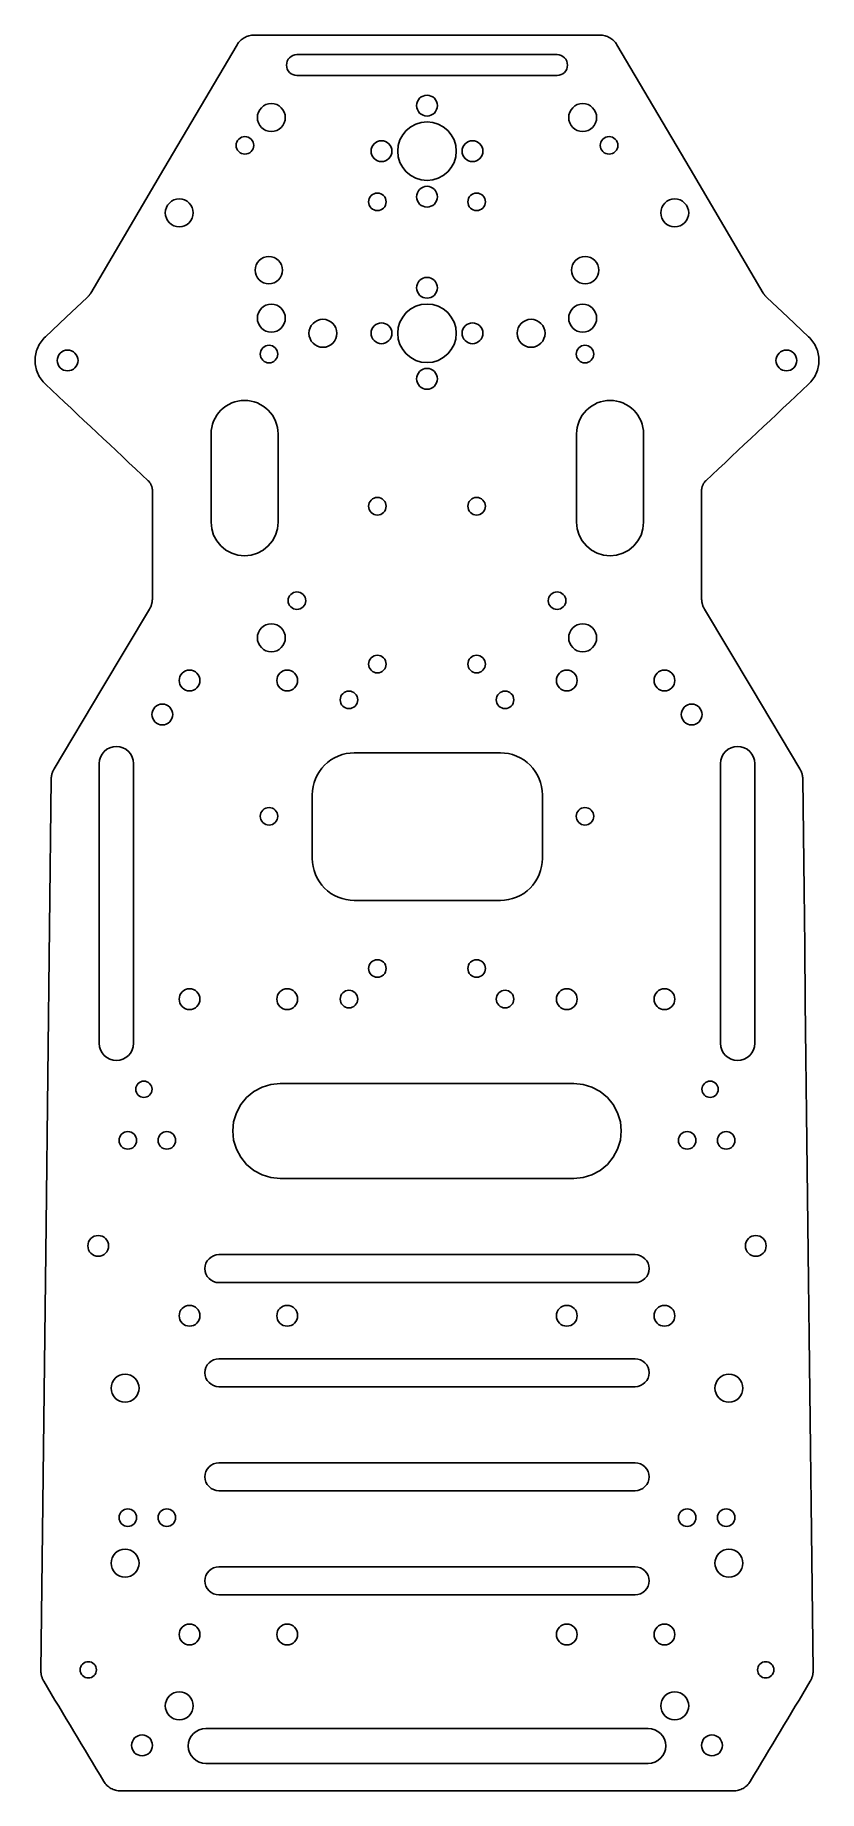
# Model space of a CAD drawing. Header units: millimetres. Extents: x -60 to 60, y -135 to 135.
import ezdxf

# ---------------------------------------------------------------- set-up
doc = ezdxf.new("R2010")
doc.units = ezdxf.units.MM

msp = doc.modelspace()

# ---------------------------------------------------------------- linework, layer by layer
at = {"layer": 'HOLES'}
for points in [[(-20, 128.7689), (-20.3117, 128.8015), (-20.6111, 128.8941), (-20.8881, 129.0408), (-21.1318, 129.2379), (-21.3304, 129.4804), (-21.4774, 129.7572), (-21.5686, 130.0571), (-21.6, 130.3689), (-21.5686, 130.6807), (-21.4774, 130.9806), (-21.3304, 131.2574), (-21.1318, 131.4998), (-20.8881, 131.697), (-20.6111, 131.8437), (-20.3117, 131.9363), (-20, 131.9689), (0, 131.9689), (20, 131.9689), (20.3117, 131.9363), (20.6111, 131.8437), (20.8881, 131.697), (21.1318, 131.4998), (21.3304, 131.2574), (21.4774, 130.9806), (21.5686, 130.6807), (21.6, 130.3689), (21.5686, 130.0571), (21.4774, 129.7572), (21.3304, 129.4804), (21.1318, 129.2379), (20.8881, 129.0408), (20.6111, 128.8941), (20.3117, 128.8015), (20, 128.7689), (0, 128.7689)], [(-26.0849, 122.2926), (-26.0435, 122.712), (-25.9213, 123.1153), (-25.7224, 123.4869), (-25.4552, 123.8129), (-25.1286, 124.0791), (-24.7574, 124.2789), (-24.3545, 124.4022), (-23.9349, 124.4426), (-23.5154, 124.4022), (-23.1125, 124.2789), (-22.7413, 124.0791), (-22.4147, 123.8129), (-22.1475, 123.4869), (-21.9486, 123.1153), (-21.8264, 122.712), (-21.7849, 122.2926), (-21.8264, 121.8732), (-21.9486, 121.4699), (-22.1475, 121.0983), (-22.4147, 120.7723), (-22.7413, 120.5061), (-23.1125, 120.3063), (-23.5154, 120.183), (-23.9349, 120.1426), (-24.3545, 120.183), (-24.7574, 120.3063), (-25.1286, 120.5061), (-25.4552, 120.7723), (-25.7224, 121.0983), (-25.9213, 121.4699), (-26.0435, 121.8732)], [(-1.6, 124.1257), (-1.5691, 124.4378), (-1.4782, 124.738), (-1.3302, 125.0145), (-1.1314, 125.2571), (-0.8883, 125.4552), (-0.6121, 125.6039), (-0.3122, 125.6957), (0, 125.7257), (0.3122, 125.6957), (0.6121, 125.6039), (0.8883, 125.4552), (1.1314, 125.2571), (1.3302, 125.0145), (1.4782, 124.738), (1.5691, 124.4378), (1.6, 124.1257), (1.5691, 123.8136), (1.4782, 123.5135), (1.3302, 123.2369), (1.1314, 122.9944), (0.8883, 122.7962), (0.6121, 122.6476), (0.3122, 122.5558), (0, 122.5257), (-0.3122, 122.5558), (-0.6121, 122.6476), (-0.8883, 122.7962), (-1.1314, 122.9944), (-1.3302, 123.2369), (-1.4782, 123.5135), (-1.5691, 123.8136)], [(21.7849, 122.2926), (21.8264, 122.712), (21.9486, 123.1153), (22.1475, 123.4869), (22.4147, 123.8129), (22.7413, 124.0791), (23.1125, 124.2789), (23.5154, 124.4022), (23.9349, 124.4426), (24.3545, 124.4022), (24.7574, 124.2789), (25.1286, 124.0791), (25.4552, 123.8129), (25.7224, 123.4869), (25.9213, 123.1153), (26.0435, 122.712), (26.0849, 122.2926), (26.0435, 121.8732), (25.9213, 121.4699), (25.7224, 121.0983), (25.4552, 120.7723), (25.1286, 120.5061), (24.7574, 120.3063), (24.3545, 120.183), (23.9349, 120.1426), (23.5154, 120.183), (23.1125, 120.3063), (22.7413, 120.5061), (22.4147, 120.7723), (22.1475, 121.0983), (21.9486, 121.4699), (21.8264, 121.8732)], [(-4.5, 117.1257), (-4.4134, 118.0036), (-4.1574, 118.8476), (-3.7404, 119.625), (-3.1819, 120.3078), (-2.4994, 120.8666), (-1.7219, 121.2832), (-0.8778, 121.5392), (0, 121.6257), (0.8778, 121.5392), (1.7219, 121.2832), (2.4994, 120.8666), (3.1819, 120.3078), (3.7404, 119.625), (4.1574, 118.8476), (4.4134, 118.0036), (4.5, 117.1257), (4.4134, 116.2479), (4.1574, 115.4038), (3.7404, 114.6265), (3.1819, 113.9437), (2.4994, 113.3849), (1.7219, 112.9683), (0.8778, 112.7122), (0, 112.6257), (-0.8778, 112.7122), (-1.7219, 112.9683), (-2.4994, 113.3849), (-3.1819, 113.9437), (-3.7404, 114.6265), (-4.1574, 115.4038), (-4.4134, 116.2479)], [(-29.35, 118.0176), (-29.324, 118.281), (-29.2472, 118.5342), (-29.1224, 118.7675), (-28.9546, 118.9722), (-28.7495, 119.1394), (-28.5164, 119.2648), (-28.2634, 119.3423), (-28, 119.3676), (-27.7366, 119.3423), (-27.4836, 119.2648), (-27.2505, 119.1394), (-27.0454, 118.9722), (-26.8777, 118.7675), (-26.7528, 118.5342), (-26.6761, 118.281), (-26.65, 118.0176), (-26.6761, 117.7543), (-26.7528, 117.501), (-26.8777, 117.2677), (-27.0454, 117.063), (-27.2505, 116.8958), (-27.4836, 116.7704), (-27.7366, 116.693), (-28, 116.6676), (-28.2634, 116.693), (-28.5164, 116.7704), (-28.7495, 116.8958), (-28.9546, 117.063), (-29.1224, 117.2677), (-29.2472, 117.501), (-29.324, 117.7543)], [(26.65, 118.0176), (26.676, 118.281), (26.7528, 118.5342), (26.8776, 118.7675), (27.0454, 118.9722), (27.2505, 119.1394), (27.4836, 119.2648), (27.7366, 119.3423), (28, 119.3676), (28.2634, 119.3423), (28.5164, 119.2648), (28.7495, 119.1394), (28.9546, 118.9722), (29.1223, 118.7675), (29.2472, 118.5342), (29.3239, 118.281), (29.35, 118.0176), (29.3239, 117.7543), (29.2472, 117.501), (29.1223, 117.2677), (28.9546, 117.063), (28.7495, 116.8958), (28.5164, 116.7704), (28.2634, 116.693), (28, 116.6676), (27.7366, 116.693), (27.4836, 116.7704), (27.2505, 116.8958), (27.0454, 117.063), (26.8776, 117.2677), (26.7528, 117.501), (26.676, 117.7543)], [(-8.6, 117.1257), (-8.5691, 117.4378), (-8.4782, 117.738), (-8.3302, 118.0145), (-8.1314, 118.2571), (-7.8883, 118.4552), (-7.6121, 118.6039), (-7.3122, 118.6957), (-7, 118.7257), (-6.6878, 118.6957), (-6.3879, 118.6039), (-6.1117, 118.4552), (-5.8686, 118.2571), (-5.6698, 118.0145), (-5.5218, 117.738), (-5.4309, 117.4378), (-5.4, 117.1257), (-5.4309, 116.8136), (-5.5218, 116.5135), (-5.6698, 116.2369), (-5.8686, 115.9944), (-6.1117, 115.7962), (-6.3879, 115.6476), (-6.6878, 115.5558), (-7, 115.5257), (-7.3122, 115.5558), (-7.6121, 115.6476), (-7.8883, 115.7962), (-8.1314, 115.9944), (-8.3302, 116.2369), (-8.4782, 116.5135), (-8.5691, 116.8136)], [(5.4, 117.1257), (5.4309, 117.4378), (5.5218, 117.738), (5.6698, 118.0145), (5.8686, 118.2571), (6.1117, 118.4552), (6.3879, 118.6039), (6.6878, 118.6957), (7, 118.7257), (7.3122, 118.6957), (7.6121, 118.6039), (7.8883, 118.4552), (8.1314, 118.2571), (8.3302, 118.0145), (8.4782, 117.738), (8.5691, 117.4378), (8.6, 117.1257), (8.5691, 116.8136), (8.4782, 116.5135), (8.3302, 116.2369), (8.1314, 115.9944), (7.8883, 115.7962), (7.6121, 115.6476), (7.3122, 115.5558), (7, 115.5257), (6.6878, 115.5558), (6.3879, 115.6476), (6.1117, 115.7962), (5.8686, 115.9944), (5.6698, 116.2369), (5.5218, 116.5135), (5.4309, 116.8136)], [(-6.28, 109.333), (-6.3061, 109.0697), (-6.3828, 108.8164), (-6.5077, 108.5831), (-6.6754, 108.3784), (-6.8805, 108.2112), (-7.1136, 108.0858), (-7.3666, 108.0084), (-7.63, 107.983), (-7.8934, 108.0084), (-8.1464, 108.0858), (-8.3795, 108.2112), (-8.5846, 108.3784), (-8.7523, 108.5831), (-8.8772, 108.8164), (-8.9539, 109.0697), (-8.98, 109.333), (-8.9539, 109.5963), (-8.8772, 109.8496), (-8.7523, 110.0829), (-8.5846, 110.2876), (-8.3795, 110.4548), (-8.1464, 110.5802), (-7.8934, 110.6576), (-7.63, 110.683), (-7.3666, 110.6576), (-7.1136, 110.5802), (-6.8805, 110.4548), (-6.6754, 110.2876), (-6.5077, 110.0829), (-6.3828, 109.8496), (-6.3061, 109.5963)], [(-1.6, 110.1257), (-1.5691, 110.4378), (-1.4782, 110.738), (-1.3302, 111.0145), (-1.1314, 111.2571), (-0.8883, 111.4552), (-0.6121, 111.6039), (-0.3122, 111.6957), (0, 111.7257), (0.3122, 111.6957), (0.6121, 111.6039), (0.8883, 111.4552), (1.1314, 111.2571), (1.3302, 111.0145), (1.4782, 110.738), (1.5691, 110.4378), (1.6, 110.1257), (1.5691, 109.8136), (1.4782, 109.5135), (1.3302, 109.2369), (1.1314, 108.9944), (0.8883, 108.7962), (0.6121, 108.6476), (0.3122, 108.5558), (0, 108.5257), (-0.3122, 108.5558), (-0.6121, 108.6476), (-0.8883, 108.7962), (-1.1314, 108.9944), (-1.3302, 109.2369), (-1.4782, 109.5135), (-1.5691, 109.8136)], [(6.28, 109.333), (6.3061, 109.5963), (6.3828, 109.8496), (6.5077, 110.0829), (6.6754, 110.2876), (6.8805, 110.4548), (7.1136, 110.5802), (7.3666, 110.6576), (7.63, 110.683), (7.8934, 110.6576), (8.1464, 110.5802), (8.3795, 110.4548), (8.5846, 110.2876), (8.7523, 110.0829), (8.8772, 109.8496), (8.9539, 109.5963), (8.98, 109.333), (8.9539, 109.0697), (8.8772, 108.8164), (8.7523, 108.5831), (8.5846, 108.3784), (8.3795, 108.2112), (8.1464, 108.0858), (7.8934, 108.0084), (7.63, 107.983), (7.3666, 108.0084), (7.1136, 108.0858), (6.8805, 108.2112), (6.6754, 108.3784), (6.5077, 108.5831), (6.3828, 108.8164), (6.3061, 109.0697)], [(-35.9416, 107.636), (-35.9831, 107.2166), (-36.1052, 106.8133), (-36.3041, 106.4417), (-36.5713, 106.1157), (-36.8979, 105.8495), (-37.2691, 105.6497), (-37.672, 105.5264), (-38.0916, 105.486), (-38.5111, 105.5264), (-38.914, 105.6497), (-39.2852, 105.8495), (-39.6118, 106.1157), (-39.879, 106.4417), (-40.0779, 106.8133), (-40.2001, 107.2166), (-40.2416, 107.636), (-40.2001, 108.0554), (-40.0779, 108.4587), (-39.879, 108.8303), (-39.6118, 109.1563), (-39.2852, 109.4225), (-38.914, 109.6223), (-38.5111, 109.7456), (-38.0916, 109.786), (-37.672, 109.7456), (-37.2691, 109.6223), (-36.8979, 109.4225), (-36.5713, 109.1563), (-36.3041, 108.8303), (-36.1052, 108.4587), (-35.9831, 108.0554)], [(35.9416, 107.636), (35.9831, 108.0554), (36.1052, 108.4587), (36.3041, 108.8303), (36.5713, 109.1563), (36.8979, 109.4225), (37.2691, 109.6223), (37.672, 109.7456), (38.0916, 109.786), (38.5111, 109.7456), (38.914, 109.6223), (39.2852, 109.4225), (39.6118, 109.1563), (39.879, 108.8303), (40.0779, 108.4587), (40.2001, 108.0554), (40.2416, 107.636), (40.2001, 107.2166), (40.0779, 106.8133), (39.879, 106.4417), (39.6118, 106.1157), (39.2852, 105.8495), (38.914, 105.6497), (38.5111, 105.5264), (38.0916, 105.486), (37.672, 105.5264), (37.2691, 105.6497), (36.8979, 105.8495), (36.5713, 106.1157), (36.3041, 106.4417), (36.1052, 106.8133), (35.9831, 107.2166)], [(-24.3209, 96.7432), (-24.7306, 96.7837), (-25.1246, 96.903), (-25.4875, 97.0973), (-25.8059, 97.3582), (-26.0659, 97.6773), (-26.261, 98.0398), (-26.3815, 98.4334), (-26.4209, 98.8432), (-26.3815, 99.2529), (-26.261, 99.6465), (-26.0659, 100.009), (-25.8059, 100.3281), (-25.4875, 100.589), (-25.1246, 100.7833), (-24.7306, 100.9026), (-24.3209, 100.9432), (-23.9113, 100.9026), (-23.5173, 100.7833), (-23.1544, 100.589), (-22.836, 100.3281), (-22.576, 100.009), (-22.3809, 99.6465), (-22.2604, 99.2529), (-22.2209, 98.8432), (-22.2604, 98.4334), (-22.3809, 98.0398), (-22.576, 97.6773), (-22.836, 97.3582), (-23.1544, 97.0973), (-23.5173, 96.903), (-23.9113, 96.7837)], [(24.3191, 96.7432), (23.9094, 96.7837), (23.5154, 96.903), (23.1525, 97.0973), (22.8341, 97.3582), (22.5741, 97.6773), (22.379, 98.0398), (22.2585, 98.4334), (22.2191, 98.8432), (22.2585, 99.2529), (22.379, 99.6465), (22.5741, 100.009), (22.8341, 100.3281), (23.1525, 100.589), (23.5154, 100.7833), (23.9094, 100.9026), (24.3191, 100.9432), (24.7287, 100.9026), (25.1227, 100.7833), (25.4856, 100.589), (25.804, 100.3281), (26.064, 100.009), (26.2591, 99.6465), (26.3796, 99.2529), (26.4191, 98.8432), (26.3796, 98.4334), (26.2591, 98.0398), (26.064, 97.6773), (25.804, 97.3582), (25.4856, 97.0973), (25.1227, 96.903), (24.7287, 96.7837)], [(-1.6, 96.1257), (-1.5691, 96.4378), (-1.4782, 96.738), (-1.3302, 97.0145), (-1.1314, 97.2571), (-0.8883, 97.4552), (-0.6121, 97.6039), (-0.3122, 97.6957), (0, 97.7257), (0.3122, 97.6957), (0.6121, 97.6039), (0.8883, 97.4552), (1.1314, 97.2571), (1.3302, 97.0145), (1.4782, 96.738), (1.5691, 96.4378), (1.6, 96.1257), (1.5691, 95.8136), (1.4782, 95.5135), (1.3302, 95.2369), (1.1314, 94.9944), (0.8883, 94.7962), (0.6121, 94.6476), (0.3122, 94.5558), (0, 94.5257), (-0.3122, 94.5558), (-0.6121, 94.6476), (-0.8883, 94.7962), (-1.1314, 94.9944), (-1.3302, 95.2369), (-1.4782, 95.5135), (-1.5691, 95.8136)], [(-26.085, 91.4458), (-26.0435, 91.8652), (-25.9213, 92.2685), (-25.7224, 92.6401), (-25.4553, 92.9661), (-25.1286, 93.2323), (-24.7574, 93.4321), (-24.3545, 93.5554), (-23.935, 93.5958), (-23.5154, 93.5554), (-23.1125, 93.4321), (-22.7414, 93.2323), (-22.4147, 92.9661), (-22.1475, 92.6401), (-21.9486, 92.2685), (-21.8265, 91.8652), (-21.785, 91.4458), (-21.8265, 91.0264), (-21.9486, 90.6231), (-22.1475, 90.2515), (-22.4147, 89.9255), (-22.7414, 89.6593), (-23.1125, 89.4595), (-23.5154, 89.3362), (-23.935, 89.2958), (-24.3545, 89.3362), (-24.7574, 89.4595), (-25.1286, 89.6593), (-25.4553, 89.9255), (-25.7224, 90.2515), (-25.9213, 90.6231), (-26.0435, 91.0264)], [(-4.5, 89.1257), (-4.4134, 90.0036), (-4.1574, 90.8476), (-3.7404, 91.625), (-3.1819, 92.3078), (-2.4994, 92.8666), (-1.7219, 93.2832), (-0.8778, 93.5392), (0, 93.6257), (0.8778, 93.5392), (1.7219, 93.2832), (2.4994, 92.8666), (3.1819, 92.3078), (3.7404, 91.625), (4.1574, 90.8476), (4.4134, 90.0036), (4.5, 89.1257), (4.4134, 88.2479), (4.1574, 87.4038), (3.7404, 86.6265), (3.1819, 85.9437), (2.4994, 85.3849), (1.7219, 84.9683), (0.8778, 84.7122), (0, 84.6257), (-0.8778, 84.7122), (-1.7219, 84.9683), (-2.4994, 85.3849), (-3.1819, 85.9437), (-3.7404, 86.6265), (-4.1574, 87.4038), (-4.4134, 88.2479)], [(21.7849, 91.4458), (21.8264, 91.8652), (21.9486, 92.2685), (22.1475, 92.6401), (22.4146, 92.9661), (22.7413, 93.2323), (23.1125, 93.4321), (23.5154, 93.5554), (23.9349, 93.5958), (24.3545, 93.5554), (24.7574, 93.4321), (25.1285, 93.2323), (25.4552, 92.9661), (25.7224, 92.6401), (25.9213, 92.2685), (26.0434, 91.8652), (26.0849, 91.4458), (26.0434, 91.0264), (25.9213, 90.6231), (25.7224, 90.2515), (25.4552, 89.9255), (25.1285, 89.6593), (24.7574, 89.4595), (24.3545, 89.3362), (23.9349, 89.2958), (23.5154, 89.3362), (23.1125, 89.4595), (22.7413, 89.6593), (22.4146, 89.9255), (22.1475, 90.2515), (21.9486, 90.6231), (21.8264, 91.0264)], [(-18.15, 89.1256), (-18.1085, 89.545), (-17.9863, 89.9483), (-17.7874, 90.3199), (-17.5203, 90.6458), (-17.1936, 90.9121), (-16.8224, 91.1118), (-16.4195, 91.2352), (-16, 91.2756), (-15.5805, 91.2352), (-15.1776, 91.1118), (-14.8064, 90.9121), (-14.4797, 90.6458), (-14.2126, 90.3199), (-14.0137, 89.9483), (-13.8915, 89.545), (-13.85, 89.1256), (-13.8915, 88.7062), (-14.0137, 88.3028), (-14.2126, 87.9312), (-14.4797, 87.6053), (-14.8064, 87.339), (-15.1776, 87.1393), (-15.5805, 87.0159), (-16, 86.9756), (-16.4195, 87.0159), (-16.8224, 87.1393), (-17.1936, 87.339), (-17.5203, 87.6053), (-17.7874, 87.9312), (-17.9863, 88.3028), (-18.1085, 88.7062)], [(-8.6, 89.1257), (-8.5691, 89.4378), (-8.4782, 89.738), (-8.3302, 90.0145), (-8.1314, 90.2571), (-7.8883, 90.4552), (-7.6121, 90.6039), (-7.3122, 90.6957), (-7, 90.7257), (-6.6878, 90.6957), (-6.3879, 90.6039), (-6.1117, 90.4552), (-5.8686, 90.2571), (-5.6698, 90.0145), (-5.5218, 89.738), (-5.4309, 89.4378), (-5.4, 89.1257), (-5.4309, 88.8136), (-5.5218, 88.5135), (-5.6698, 88.2369), (-5.8686, 87.9944), (-6.1117, 87.7962), (-6.3879, 87.6476), (-6.6878, 87.5558), (-7, 87.5257), (-7.3122, 87.5558), (-7.6121, 87.6476), (-7.8883, 87.7962), (-8.1314, 87.9944), (-8.3302, 88.2369), (-8.4782, 88.5135), (-8.5691, 88.8136)], [(5.4, 89.1257), (5.4309, 89.4378), (5.5218, 89.738), (5.6698, 90.0145), (5.8686, 90.2571), (6.1117, 90.4552), (6.3879, 90.6039), (6.6878, 90.6957), (7, 90.7257), (7.3122, 90.6957), (7.6121, 90.6039), (7.8883, 90.4552), (8.1314, 90.2571), (8.3302, 90.0145), (8.4782, 89.738), (8.5691, 89.4378), (8.6, 89.1257), (8.5691, 88.8136), (8.4782, 88.5135), (8.3302, 88.2369), (8.1314, 87.9944), (7.8883, 87.7962), (7.6121, 87.6476), (7.3122, 87.5558), (7, 87.5257), (6.6878, 87.5558), (6.3879, 87.6476), (6.1117, 87.7962), (5.8686, 87.9944), (5.6698, 88.2369), (5.5218, 88.5135), (5.4309, 88.8136)], [(13.85, 89.1256), (13.8915, 89.545), (14.0137, 89.9483), (14.2126, 90.3199), (14.4797, 90.6458), (14.8064, 90.9121), (15.1776, 91.1118), (15.5805, 91.2352), (16, 91.2756), (16.4195, 91.2352), (16.8224, 91.1118), (17.1936, 90.9121), (17.5203, 90.6458), (17.7874, 90.3199), (17.9863, 89.9483), (18.1085, 89.545), (18.15, 89.1256), (18.1085, 88.7062), (17.9863, 88.3028), (17.7874, 87.9312), (17.5203, 87.6053), (17.1936, 87.339), (16.8224, 87.1393), (16.4195, 87.0159), (16, 86.9756), (15.5805, 87.0159), (15.1776, 87.1393), (14.8064, 87.339), (14.4797, 87.6053), (14.2126, 87.9312), (14.0137, 88.3028), (13.8915, 88.7062)], [(-56.8597, 84.9505), (-56.8289, 85.2626), (-56.7379, 85.5628), (-56.5899, 85.8393), (-56.3911, 86.0819), (-56.148, 86.28), (-55.8718, 86.4287), (-55.5719, 86.5204), (-55.2597, 86.5505), (-54.9475, 86.5204), (-54.6477, 86.4287), (-54.3715, 86.28), (-54.1284, 86.0819), (-53.9296, 85.8393), (-53.7815, 85.5628), (-53.6906, 85.2626), (-53.6597, 84.9505), (-53.6906, 84.6384), (-53.7815, 84.3382), (-53.9296, 84.0617), (-54.1284, 83.8191), (-54.3715, 83.621), (-54.6477, 83.4723), (-54.9475, 83.3805), (-55.2597, 83.3505), (-55.5719, 83.3805), (-55.8718, 83.4723), (-56.148, 83.621), (-56.3911, 83.8191), (-56.5899, 84.0617), (-56.7379, 84.3382), (-56.8289, 84.6384)], [(-25.64, 85.933), (-25.6139, 86.1963), (-25.5372, 86.4496), (-25.4123, 86.6829), (-25.2446, 86.8876), (-25.0395, 87.0548), (-24.8064, 87.1802), (-24.5534, 87.2576), (-24.29, 87.283), (-24.0266, 87.2576), (-23.7736, 87.1802), (-23.5405, 87.0548), (-23.3354, 86.8876), (-23.1677, 86.6829), (-23.0428, 86.4496), (-22.9661, 86.1963), (-22.94, 85.933), (-22.9661, 85.6697), (-23.0428, 85.4164), (-23.1677, 85.1831), (-23.3354, 84.9784), (-23.5405, 84.8112), (-23.7736, 84.6858), (-24.0266, 84.6084), (-24.29, 84.583), (-24.5534, 84.6084), (-24.8064, 84.6858), (-25.0395, 84.8112), (-25.2446, 84.9784), (-25.4123, 85.1831), (-25.5372, 85.4164), (-25.6139, 85.6697)], [(25.64, 85.933), (25.6139, 85.6697), (25.5372, 85.4164), (25.4123, 85.1831), (25.2446, 84.9784), (25.0395, 84.8112), (24.8064, 84.6858), (24.5534, 84.6084), (24.29, 84.583), (24.0266, 84.6084), (23.7736, 84.6858), (23.5405, 84.8112), (23.3354, 84.9784), (23.1677, 85.1831), (23.0428, 85.4164), (22.9661, 85.6697), (22.94, 85.933), (22.9661, 86.1963), (23.0428, 86.4496), (23.1677, 86.6829), (23.3354, 86.8876), (23.5405, 87.0548), (23.7736, 87.1802), (24.0266, 87.2576), (24.29, 87.283), (24.5534, 87.2576), (24.8064, 87.1802), (25.0395, 87.0548), (25.2446, 86.8876), (25.4123, 86.6829), (25.5372, 86.4496), (25.6139, 86.1963)], [(53.6597, 84.9505), (53.6906, 85.2626), (53.7815, 85.5628), (53.9296, 85.8393), (54.1284, 86.0819), (54.3715, 86.28), (54.6477, 86.4287), (54.9475, 86.5204), (55.2597, 86.5505), (55.5719, 86.5204), (55.8718, 86.4287), (56.148, 86.28), (56.3911, 86.0819), (56.5899, 85.8393), (56.7379, 85.5628), (56.8289, 85.2626), (56.8597, 84.9505), (56.8289, 84.6384), (56.7379, 84.3382), (56.5899, 84.0617), (56.3911, 83.8191), (56.148, 83.621), (55.8718, 83.4723), (55.5719, 83.3805), (55.2597, 83.3505), (54.9475, 83.3805), (54.6477, 83.4723), (54.3715, 83.621), (54.1284, 83.8191), (53.9296, 84.0617), (53.7815, 84.3382), (53.6906, 84.6384)], [(-1.6, 82.1257), (-1.5691, 82.4378), (-1.4782, 82.738), (-1.3302, 83.0145), (-1.1314, 83.2571), (-0.8883, 83.4552), (-0.6121, 83.6039), (-0.3122, 83.6957), (0, 83.7257), (0.3122, 83.6957), (0.6121, 83.6039), (0.8883, 83.4552), (1.1314, 83.2571), (1.3302, 83.0145), (1.4782, 82.738), (1.5691, 82.4378), (1.6, 82.1257), (1.5691, 81.8136), (1.4782, 81.5135), (1.3302, 81.2369), (1.1314, 80.9944), (0.8883, 80.7962), (0.6121, 80.6476), (0.3122, 80.5558), (0, 80.5257), (-0.3122, 80.5558), (-0.6121, 80.6476), (-0.8883, 80.7962), (-1.1314, 80.9944), (-1.3302, 81.2369), (-1.4782, 81.5135), (-1.5691, 81.8136)], [(-22.9076, 60.0762), (-23.0068, 59.0717), (-23.2997, 58.1057), (-23.7769, 57.2161), (-24.416, 56.4347), (-25.1971, 55.7953), (-26.0869, 55.3185), (-27.0529, 55.0255), (-28.0574, 54.9265), (-29.062, 55.0255), (-30.028, 55.3185), (-30.9178, 55.7953), (-31.6988, 56.4347), (-32.3379, 57.2161), (-32.8151, 58.1057), (-33.108, 59.0717), (-33.2072, 60.0762), (-33.2072, 66.8646), (-33.2072, 73.6529), (-33.1821, 74.1576), (-33.108, 74.6575), (-32.9855, 75.1477), (-32.8151, 75.6235), (-32.5981, 76.0798), (-32.3381, 76.5131), (-32.0377, 76.9194), (-31.6989, 77.2943), (-31.324, 77.6332), (-30.9176, 77.9336), (-30.4843, 78.1936), (-30.028, 78.4106), (-29.5523, 78.581), (-29.062, 78.7035), (-28.5621, 78.7776), (-28.0574, 78.8027), (-27.5527, 78.7776), (-27.0529, 78.7035), (-26.5626, 78.581), (-26.0869, 78.4106), (-25.6305, 78.1936), (-25.1972, 77.9336), (-24.7909, 77.6332), (-24.416, 77.2943), (-24.0772, 76.9194), (-23.7768, 76.5131), (-23.5167, 76.0798), (-23.2997, 75.6235), (-23.1293, 75.1477), (-23.0068, 74.6575), (-22.9327, 74.1576), (-22.9076, 73.6529), (-22.9076, 66.8646)], [(33.3082, 60.0762), (33.2091, 59.0717), (32.9161, 58.1057), (32.4389, 57.2161), (31.7998, 56.4347), (31.0188, 55.7953), (30.129, 55.3185), (29.163, 55.0255), (28.1584, 54.9265), (27.1539, 55.0255), (26.1879, 55.3185), (25.2981, 55.7953), (24.5171, 56.4347), (23.878, 57.2161), (23.4008, 58.1057), (23.1078, 59.0717), (23.0087, 60.0762), (23.0087, 66.8646), (23.0087, 73.6529), (23.0337, 74.1576), (23.1079, 74.6575), (23.2303, 75.1477), (23.4007, 75.6235), (23.6177, 76.0798), (23.8778, 76.5131), (24.1782, 76.9194), (24.517, 77.2943), (24.8919, 77.6332), (25.2983, 77.9336), (25.7315, 78.1936), (26.1879, 78.4106), (26.6636, 78.581), (27.1539, 78.7035), (27.6537, 78.7776), (28.1584, 78.8027), (28.6631, 78.7776), (29.163, 78.7035), (29.6533, 78.581), (30.129, 78.4106), (30.5854, 78.1936), (31.0186, 77.9336), (31.425, 77.6332), (31.7999, 77.2943), (32.1387, 76.9194), (32.4391, 76.5131), (32.6992, 76.0798), (32.9162, 75.6235), (33.0866, 75.1477), (33.209, 74.6575), (33.2832, 74.1576), (33.3082, 73.6529), (33.3082, 66.8646)], [(-6.28, 62.533), (-6.3061, 62.2697), (-6.3828, 62.0164), (-6.5077, 61.7831), (-6.6754, 61.5784), (-6.8805, 61.4112), (-7.1136, 61.2858), (-7.3666, 61.2084), (-7.63, 61.183), (-7.8934, 61.2084), (-8.1464, 61.2858), (-8.3795, 61.4112), (-8.5846, 61.5784), (-8.7523, 61.7831), (-8.8772, 62.0164), (-8.9539, 62.2697), (-8.98, 62.533), (-8.9539, 62.7963), (-8.8772, 63.0496), (-8.7523, 63.2829), (-8.5846, 63.4876), (-8.3795, 63.6548), (-8.1464, 63.7802), (-7.8934, 63.8576), (-7.63, 63.883), (-7.3666, 63.8576), (-7.1136, 63.7802), (-6.8805, 63.6548), (-6.6754, 63.4876), (-6.5077, 63.2829), (-6.3828, 63.0496), (-6.3061, 62.7963)], [(6.28, 62.533), (6.3061, 62.7963), (6.3828, 63.0496), (6.5077, 63.2829), (6.6754, 63.4876), (6.8805, 63.6548), (7.1136, 63.7802), (7.3666, 63.8576), (7.63, 63.883), (7.8934, 63.8576), (8.1464, 63.7802), (8.3795, 63.6548), (8.5846, 63.4876), (8.7523, 63.2829), (8.8772, 63.0496), (8.9539, 62.7963), (8.98, 62.533), (8.9539, 62.2697), (8.8772, 62.0164), (8.7523, 61.7831), (8.5846, 61.5784), (8.3795, 61.4112), (8.1464, 61.2858), (7.8934, 61.2084), (7.63, 61.183), (7.3666, 61.2084), (7.1136, 61.2858), (6.8805, 61.4112), (6.6754, 61.5784), (6.5077, 61.7831), (6.3828, 62.0164), (6.3061, 62.2697)], [(-21.35, 48.0176), (-21.3239, 48.281), (-21.2472, 48.5342), (-21.1223, 48.7675), (-20.9546, 48.9722), (-20.7495, 49.1394), (-20.5164, 49.2648), (-20.2634, 49.3423), (-20, 49.3676), (-19.7366, 49.3423), (-19.4836, 49.2648), (-19.2505, 49.1394), (-19.0454, 48.9722), (-18.8777, 48.7675), (-18.7528, 48.5342), (-18.6761, 48.281), (-18.65, 48.0176), (-18.6761, 47.7543), (-18.7528, 47.501), (-18.8777, 47.2677), (-19.0454, 47.063), (-19.2505, 46.8958), (-19.4836, 46.7704), (-19.7366, 46.693), (-20, 46.6676), (-20.2634, 46.693), (-20.5164, 46.7704), (-20.7495, 46.8958), (-20.9546, 47.063), (-21.1223, 47.2677), (-21.2472, 47.501), (-21.3239, 47.7543)], [(18.65, 48.0176), (18.6761, 48.281), (18.7528, 48.5342), (18.8777, 48.7675), (19.0454, 48.9722), (19.2505, 49.1394), (19.4836, 49.2648), (19.7366, 49.3423), (20, 49.3676), (20.2634, 49.3423), (20.5164, 49.2648), (20.7495, 49.1394), (20.9546, 48.9722), (21.1223, 48.7675), (21.2472, 48.5342), (21.3239, 48.281), (21.35, 48.0176), (21.3239, 47.7543), (21.2472, 47.501), (21.1223, 47.2677), (20.9546, 47.063), (20.7495, 46.8958), (20.5164, 46.7704), (20.2634, 46.693), (20, 46.6676), (19.7366, 46.693), (19.4836, 46.7704), (19.2505, 46.8958), (19.0454, 47.063), (18.8777, 47.2677), (18.7528, 47.501), (18.6761, 47.7543)], [(-26.0849, 42.3159), (-26.0435, 42.7353), (-25.9213, 43.1387), (-25.7224, 43.5102), (-25.4552, 43.8362), (-25.1286, 44.1024), (-24.7574, 44.3022), (-24.3545, 44.4255), (-23.9349, 44.4659), (-23.5154, 44.4255), (-23.1125, 44.3022), (-22.7413, 44.1024), (-22.4147, 43.8362), (-22.1475, 43.5102), (-21.9486, 43.1387), (-21.8264, 42.7353), (-21.7849, 42.3159), (-21.8264, 41.8965), (-21.9486, 41.4932), (-22.1475, 41.1216), (-22.4147, 40.7957), (-22.7413, 40.5294), (-23.1125, 40.3296), (-23.5154, 40.2063), (-23.9349, 40.1659), (-24.3545, 40.2063), (-24.7574, 40.3296), (-25.1286, 40.5294), (-25.4552, 40.7957), (-25.7224, 41.1216), (-25.9213, 41.4932), (-26.0435, 41.8965)], [(21.7849, 42.3159), (21.8264, 42.7353), (21.9486, 43.1387), (22.1475, 43.5102), (22.4147, 43.8362), (22.7413, 44.1024), (23.1125, 44.3022), (23.5154, 44.4255), (23.9349, 44.4659), (24.3545, 44.4255), (24.7574, 44.3022), (25.1286, 44.1024), (25.4552, 43.8362), (25.7224, 43.5102), (25.9213, 43.1387), (26.0435, 42.7353), (26.0849, 42.3159), (26.0435, 41.8965), (25.9213, 41.4932), (25.7224, 41.1216), (25.4552, 40.7957), (25.1286, 40.5294), (24.7574, 40.3296), (24.3545, 40.2063), (23.9349, 40.1659), (23.5154, 40.2063), (23.1125, 40.3296), (22.7413, 40.5294), (22.4147, 40.7957), (22.1475, 41.1216), (21.9486, 41.4932), (21.8264, 41.8965)], [(-6.28, 38.2684), (-6.3061, 38.0051), (-6.3828, 37.7518), (-6.5077, 37.5185), (-6.6754, 37.3138), (-6.8805, 37.1466), (-7.1136, 37.0212), (-7.3666, 36.9438), (-7.63, 36.9184), (-7.8934, 36.9438), (-8.1464, 37.0212), (-8.3795, 37.1466), (-8.5846, 37.3138), (-8.7523, 37.5185), (-8.8772, 37.7518), (-8.9539, 38.0051), (-8.98, 38.2684), (-8.9539, 38.5318), (-8.8772, 38.785), (-8.7523, 39.0183), (-8.5846, 39.223), (-8.3795, 39.3902), (-8.1464, 39.5156), (-7.8934, 39.5931), (-7.63, 39.6184), (-7.3666, 39.5931), (-7.1136, 39.5156), (-6.8805, 39.3902), (-6.6754, 39.223), (-6.5077, 39.0183), (-6.3828, 38.785), (-6.3061, 38.5318)], [(6.28, 38.2684), (6.3061, 38.5318), (6.3828, 38.785), (6.5077, 39.0183), (6.6754, 39.223), (6.8805, 39.3902), (7.1136, 39.5156), (7.3666, 39.5931), (7.63, 39.6184), (7.8934, 39.5931), (8.1464, 39.5156), (8.3795, 39.3902), (8.5846, 39.223), (8.7523, 39.0183), (8.8772, 38.785), (8.9539, 38.5318), (8.98, 38.2684), (8.9539, 38.0051), (8.8772, 37.7518), (8.7523, 37.5185), (8.5846, 37.3138), (8.3795, 37.1466), (8.1464, 37.0212), (7.8934, 36.9438), (7.63, 36.9184), (7.3666, 36.9438), (7.1136, 37.0212), (6.8805, 37.1466), (6.6754, 37.3138), (6.5077, 37.5185), (6.3828, 37.7518), (6.3061, 38.0051)], [(-38.1075, 35.7484), (-38.0766, 36.0605), (-37.9857, 36.3607), (-37.8376, 36.6372), (-37.6388, 36.8798), (-37.3957, 37.0779), (-37.1195, 37.2266), (-36.8197, 37.3184), (-36.5075, 37.3484), (-36.1953, 37.3184), (-35.8954, 37.2266), (-35.6192, 37.0779), (-35.3761, 36.8798), (-35.1773, 36.6372), (-35.0293, 36.3607), (-34.9383, 36.0605), (-34.9075, 35.7484), (-34.9383, 35.4363), (-35.0293, 35.1362), (-35.1773, 34.8596), (-35.3761, 34.6171), (-35.6192, 34.4189), (-35.8954, 34.2703), (-36.1953, 34.1785), (-36.5075, 34.1484), (-36.8197, 34.1785), (-37.1195, 34.2703), (-37.3957, 34.4189), (-37.6388, 34.6171), (-37.8376, 34.8596), (-37.9857, 35.1362), (-38.0766, 35.4363)], [(-23.0925, 35.7484), (-23.0617, 36.0605), (-22.9707, 36.3607), (-22.8227, 36.6372), (-22.6239, 36.8798), (-22.3808, 37.0779), (-22.1046, 37.2266), (-21.8047, 37.3184), (-21.4925, 37.3484), (-21.1803, 37.3184), (-20.8805, 37.2266), (-20.6043, 37.0779), (-20.3612, 36.8798), (-20.1624, 36.6372), (-20.0143, 36.3607), (-19.9234, 36.0605), (-19.8925, 35.7484), (-19.9234, 35.4363), (-20.0143, 35.1362), (-20.1624, 34.8596), (-20.3612, 34.6171), (-20.6043, 34.4189), (-20.8805, 34.2703), (-21.1803, 34.1785), (-21.4925, 34.1484), (-21.8047, 34.1785), (-22.1046, 34.2703), (-22.3808, 34.4189), (-22.6239, 34.6171), (-22.8227, 34.8596), (-22.9707, 35.1362), (-23.0617, 35.4363)], [(19.8925, 35.7484), (19.9234, 36.0605), (20.0143, 36.3607), (20.1624, 36.6372), (20.3612, 36.8798), (20.6043, 37.0779), (20.8805, 37.2266), (21.1803, 37.3184), (21.4925, 37.3484), (21.8047, 37.3184), (22.1046, 37.2266), (22.3808, 37.0779), (22.6239, 36.8798), (22.8227, 36.6372), (22.9707, 36.3607), (23.0617, 36.0605), (23.0925, 35.7484), (23.0617, 35.4363), (22.9707, 35.1362), (22.8227, 34.8596), (22.6239, 34.6171), (22.3808, 34.4189), (22.1046, 34.2703), (21.8047, 34.1785), (21.4925, 34.1484), (21.1803, 34.1785), (20.8805, 34.2703), (20.6043, 34.4189), (20.3612, 34.6171), (20.1624, 34.8596), (20.0143, 35.1362), (19.9234, 35.4363)], [(34.9075, 35.7484), (34.9383, 36.0605), (35.0293, 36.3607), (35.1773, 36.6372), (35.3761, 36.8798), (35.6192, 37.0779), (35.8954, 37.2266), (36.1953, 37.3184), (36.5075, 37.3484), (36.8197, 37.3184), (37.1195, 37.2266), (37.3957, 37.0779), (37.6388, 36.8798), (37.8376, 36.6372), (37.9857, 36.3607), (38.0766, 36.0605), (38.1075, 35.7484), (38.0766, 35.4363), (37.9857, 35.1362), (37.8376, 34.8596), (37.6388, 34.6171), (37.3957, 34.4189), (37.1195, 34.2703), (36.8197, 34.1785), (36.5075, 34.1484), (36.1953, 34.1785), (35.8954, 34.2703), (35.6192, 34.4189), (35.3761, 34.6171), (35.1773, 34.8596), (35.0293, 35.1362), (34.9383, 35.4363)], [(-13.35, 32.7661), (-13.3239, 33.0295), (-13.2472, 33.2828), (-13.1223, 33.5161), (-12.9546, 33.7207), (-12.7495, 33.8879), (-12.5164, 34.0133), (-12.2634, 34.0908), (-12, 34.1161), (-11.7366, 34.0908), (-11.4836, 34.0133), (-11.2505, 33.8879), (-11.0454, 33.7207), (-10.8777, 33.5161), (-10.7528, 33.2828), (-10.6761, 33.0295), (-10.65, 32.7661), (-10.6761, 32.5028), (-10.7528, 32.2495), (-10.8777, 32.0162), (-11.0454, 31.8116), (-11.2505, 31.6444), (-11.4836, 31.519), (-11.7366, 31.4415), (-12, 31.4161), (-12.2634, 31.4415), (-12.5164, 31.519), (-12.7495, 31.6444), (-12.9546, 31.8116), (-13.1223, 32.0162), (-13.2472, 32.2495), (-13.3239, 32.5028)], [(10.65, 32.7661), (10.6761, 33.0295), (10.7528, 33.2828), (10.8777, 33.5161), (11.0454, 33.7207), (11.2505, 33.8879), (11.4836, 34.0133), (11.7366, 34.0908), (12, 34.1161), (12.2634, 34.0908), (12.5164, 34.0133), (12.7495, 33.8879), (12.9546, 33.7207), (13.1223, 33.5161), (13.2472, 33.2828), (13.3239, 33.0295), (13.35, 32.7661), (13.3239, 32.5028), (13.2472, 32.2495), (13.1223, 32.0162), (12.9546, 31.8116), (12.7495, 31.6444), (12.5164, 31.519), (12.2634, 31.4415), (12, 31.4161), (11.7366, 31.4415), (11.4836, 31.519), (11.2505, 31.6444), (11.0454, 31.8116), (10.8777, 32.0162), (10.7528, 32.2495), (10.6761, 32.5028)], [(-39.0955, 30.5205), (-39.1264, 30.2084), (-39.2173, 29.9082), (-39.3653, 29.6317), (-39.5641, 29.3891), (-39.8072, 29.191), (-40.0834, 29.0423), (-40.3833, 28.9506), (-40.6955, 28.9205), (-41.0077, 28.9506), (-41.3076, 29.0423), (-41.5838, 29.191), (-41.8269, 29.3891), (-42.0257, 29.6317), (-42.1737, 29.9082), (-42.2646, 30.2084), (-42.2955, 30.5205), (-42.2646, 30.8326), (-42.1737, 31.1328), (-42.0257, 31.4093), (-41.8269, 31.6519), (-41.5838, 31.85), (-41.3076, 31.9987), (-41.0077, 32.0905), (-40.6955, 32.1205), (-40.3833, 32.0905), (-40.0834, 31.9987), (-39.8072, 31.85), (-39.5641, 31.6519), (-39.3653, 31.4093), (-39.2173, 31.1328), (-39.1264, 30.8326)], [(42.2955, 30.5205), (42.2646, 30.2084), (42.1737, 29.9082), (42.0257, 29.6317), (41.8269, 29.3891), (41.5838, 29.191), (41.3076, 29.0423), (41.0077, 28.9506), (40.6955, 28.9205), (40.3833, 28.9506), (40.0834, 29.0423), (39.8072, 29.191), (39.5641, 29.3891), (39.3653, 29.6317), (39.2173, 29.9082), (39.1264, 30.2084), (39.0955, 30.5205), (39.1264, 30.8326), (39.2173, 31.1328), (39.3653, 31.4093), (39.5641, 31.6519), (39.8072, 31.85), (40.0834, 31.9987), (40.3833, 32.0905), (40.6955, 32.1205), (41.0077, 32.0905), (41.3076, 31.9987), (41.5838, 31.85), (41.8269, 31.6519), (42.0257, 31.4093), (42.1737, 31.1328), (42.2646, 30.8326)], [(-50.4066, -20.0368), (-50.4066, 1.4669), (-50.4066, 22.9705), (-50.3555, 23.4868), (-50.2051, 23.9833), (-49.9602, 24.4407), (-49.6314, 24.842), (-49.2292, 25.1697), (-48.7724, 25.4156), (-48.2763, 25.5675), (-47.7599, 25.6172), (-47.2435, 25.5675), (-46.7475, 25.4156), (-46.2906, 25.1697), (-45.8885, 24.842), (-45.5596, 24.4407), (-45.3148, 23.9833), (-45.1644, 23.4868), (-45.1133, 22.9705), (-45.1133, 1.4669), (-45.1133, -20.0368), (-45.1644, -20.5531), (-45.3148, -21.0496), (-45.5596, -21.507), (-45.8885, -21.9082), (-46.2906, -22.236), (-46.7475, -22.4819), (-47.2435, -22.6337), (-47.7599, -22.6834), (-48.2763, -22.6337), (-48.7724, -22.4819), (-49.2292, -22.236), (-49.6314, -21.9082), (-49.9602, -21.507), (-50.2051, -21.0496), (-50.3555, -20.5531)], [(-11.188, 24.6286), (0.0505, 24.6286), (11.289, 24.6286), (11.9215, 24.5972), (12.5479, 24.5043), (13.1623, 24.3508), (13.7585, 24.1373), (14.3304, 23.8653), (14.8734, 23.5394), (15.3827, 23.1629), (15.8525, 22.7383), (16.2771, 22.2685), (16.6536, 21.7593), (16.9795, 21.2163), (17.2514, 20.6443), (17.465, 20.0482), (17.6185, 19.4338), (17.7114, 18.8073), (17.7428, 18.1748), (17.7428, 13.2788), (17.7428, 8.3829), (17.7114, 7.7504), (17.6185, 7.1239), (17.465, 6.5095), (17.2514, 5.9134), (16.9795, 5.3414), (16.6536, 4.7984), (16.2771, 4.2892), (15.8525, 3.8194), (15.3827, 3.3948), (14.8734, 3.0183), (14.3304, 2.6924), (13.7585, 2.4204), (13.1623, 2.2069), (12.5479, 2.0534), (11.9215, 1.9605), (11.289, 1.9291), (0.0505, 1.9291), (-11.188, 1.9291), (-11.8205, 1.9605), (-12.4469, 2.0534), (-13.0613, 2.2069), (-13.6575, 2.4204), (-14.2294, 2.6924), (-14.7724, 3.0183), (-15.2816, 3.3948), (-15.7515, 3.8194), (-16.1761, 4.2892), (-16.5526, 4.7984), (-16.8785, 5.3414), (-17.1504, 5.9134), (-17.364, 6.5095), (-17.5174, 7.1239), (-17.6104, 7.7504), (-17.6418, 8.3829), (-17.6418, 13.2788), (-17.6418, 18.1748), (-17.6104, 18.8073), (-17.5174, 19.4338), (-17.364, 20.0482), (-17.1504, 20.6443), (-16.8785, 21.2163), (-16.5526, 21.7593), (-16.1761, 22.2685), (-15.7515, 22.7383), (-15.2816, 23.1629), (-14.7724, 23.5394), (-14.2294, 23.8653), (-13.6575, 24.1373), (-13.0613, 24.3508), (-12.4469, 24.5043), (-11.8205, 24.5972)], [(45.1133, 22.9705), (45.1644, 23.4868), (45.3148, 23.9833), (45.5596, 24.4407), (45.8885, 24.842), (46.2906, 25.1697), (46.7475, 25.4156), (47.2435, 25.5675), (47.7599, 25.6172), (48.2763, 25.5675), (48.7724, 25.4156), (49.2292, 25.1697), (49.6314, 24.842), (49.9602, 24.4407), (50.2051, 23.9833), (50.3555, 23.4868), (50.4066, 22.9705), (50.4066, 1.4669), (50.4066, -20.0368), (50.3555, -20.5531), (50.2051, -21.0496), (49.9602, -21.507), (49.6314, -21.9082), (49.2292, -22.236), (48.7724, -22.4819), (48.2763, -22.6337), (47.7599, -22.6834), (47.2435, -22.6337), (46.7475, -22.4819), (46.2906, -22.236), (45.8885, -21.9082), (45.5596, -21.507), (45.3148, -21.0496), (45.1644, -20.5531), (45.1133, -20.0368), (45.1133, 1.4669)], [(-25.64, 14.8684), (-25.6139, 15.1318), (-25.5372, 15.385), (-25.4123, 15.6183), (-25.2446, 15.823), (-25.0395, 15.9902), (-24.8064, 16.1156), (-24.5534, 16.1931), (-24.29, 16.2184), (-24.0266, 16.1931), (-23.7736, 16.1156), (-23.5405, 15.9902), (-23.3354, 15.823), (-23.1677, 15.6183), (-23.0428, 15.385), (-22.9661, 15.1318), (-22.94, 14.8684), (-22.9661, 14.6051), (-23.0428, 14.3518), (-23.1677, 14.1185), (-23.3354, 13.9138), (-23.5405, 13.7466), (-23.7736, 13.6212), (-24.0266, 13.5438), (-24.29, 13.5184), (-24.5534, 13.5438), (-24.8064, 13.6212), (-25.0395, 13.7466), (-25.2446, 13.9138), (-25.4123, 14.1185), (-25.5372, 14.3518), (-25.6139, 14.6051)], [(22.94, 14.8684), (22.9661, 15.1318), (23.0428, 15.385), (23.1677, 15.6183), (23.3354, 15.823), (23.5405, 15.9902), (23.7736, 16.1156), (24.0266, 16.1931), (24.29, 16.2184), (24.5534, 16.1931), (24.8064, 16.1156), (25.0395, 15.9902), (25.2446, 15.823), (25.4123, 15.6183), (25.5372, 15.385), (25.6139, 15.1318), (25.64, 14.8684), (25.6139, 14.6051), (25.5372, 14.3518), (25.4123, 14.1185), (25.2446, 13.9138), (25.0395, 13.7466), (24.8064, 13.6212), (24.5534, 13.5438), (24.29, 13.5184), (24.0266, 13.5438), (23.7736, 13.6212), (23.5405, 13.7466), (23.3354, 13.9138), (23.1677, 14.1185), (23.0428, 14.3518), (22.9661, 14.6051)], [(-6.28, -8.5316), (-6.3061, -8.7949), (-6.3828, -9.0482), (-6.5077, -9.2815), (-6.6754, -9.4862), (-6.8805, -9.6534), (-7.1136, -9.7788), (-7.3666, -9.8562), (-7.63, -9.8816), (-7.8934, -9.8562), (-8.1464, -9.7788), (-8.3795, -9.6534), (-8.5846, -9.4862), (-8.7523, -9.2815), (-8.8772, -9.0482), (-8.9539, -8.7949), (-8.98, -8.5316), (-8.9539, -8.2682), (-8.8772, -8.015), (-8.7523, -7.7817), (-8.5846, -7.577), (-8.3795, -7.4098), (-8.1464, -7.2844), (-7.8934, -7.2069), (-7.63, -7.1816), (-7.3666, -7.2069), (-7.1136, -7.2844), (-6.8805, -7.4098), (-6.6754, -7.577), (-6.5077, -7.7817), (-6.3828, -8.015), (-6.3061, -8.2682)], [(6.28, -8.5316), (6.3061, -8.2682), (6.3828, -8.015), (6.5077, -7.7817), (6.6754, -7.577), (6.8805, -7.4098), (7.1136, -7.2844), (7.3666, -7.2069), (7.63, -7.1816), (7.8934, -7.2069), (8.1464, -7.2844), (8.3795, -7.4098), (8.5846, -7.577), (8.7523, -7.7817), (8.8772, -8.015), (8.9539, -8.2682), (8.98, -8.5316), (8.9539, -8.7949), (8.8772, -9.0482), (8.7523, -9.2815), (8.5846, -9.4862), (8.3795, -9.6534), (8.1464, -9.7788), (7.8934, -9.8562), (7.63, -9.8816), (7.3666, -9.8562), (7.1136, -9.7788), (6.8805, -9.6534), (6.6754, -9.4862), (6.5077, -9.2815), (6.3828, -9.0482), (6.3061, -8.7949)], [(-38.1075, -13.2516), (-38.0766, -12.9395), (-37.9857, -12.6393), (-37.8376, -12.3628), (-37.6388, -12.1202), (-37.3957, -11.9221), (-37.1195, -11.7734), (-36.8197, -11.6816), (-36.5075, -11.6516), (-36.1953, -11.6816), (-35.8954, -11.7734), (-35.6192, -11.9221), (-35.3761, -12.1202), (-35.1773, -12.3628), (-35.0293, -12.6393), (-34.9383, -12.9395), (-34.9075, -13.2516), (-34.9383, -13.5637), (-35.0293, -13.8638), (-35.1773, -14.1404), (-35.3761, -14.3829), (-35.6192, -14.5811), (-35.8954, -14.7297), (-36.1953, -14.8215), (-36.5075, -14.8516), (-36.8197, -14.8215), (-37.1195, -14.7297), (-37.3957, -14.5811), (-37.6388, -14.3829), (-37.8376, -14.1404), (-37.9857, -13.8638), (-38.0766, -13.5637)], [(-23.0925, -13.2516), (-23.0617, -12.9395), (-22.9707, -12.6393), (-22.8227, -12.3628), (-22.6239, -12.1202), (-22.3808, -11.9221), (-22.1046, -11.7734), (-21.8047, -11.6816), (-21.4925, -11.6516), (-21.1803, -11.6816), (-20.8805, -11.7734), (-20.6043, -11.9221), (-20.3612, -12.1202), (-20.1624, -12.3628), (-20.0143, -12.6393), (-19.9234, -12.9395), (-19.8925, -13.2516), (-19.9234, -13.5637), (-20.0143, -13.8638), (-20.1624, -14.1404), (-20.3612, -14.3829), (-20.6043, -14.5811), (-20.8805, -14.7297), (-21.1803, -14.8215), (-21.4925, -14.8516), (-21.8047, -14.8215), (-22.1046, -14.7297), (-22.3808, -14.5811), (-22.6239, -14.3829), (-22.8227, -14.1404), (-22.9707, -13.8638), (-23.0617, -13.5637)], [(-13.35, -13.2339), (-13.3239, -12.9705), (-13.2472, -12.7172), (-13.1223, -12.4839), (-12.9546, -12.2793), (-12.7495, -12.1121), (-12.5164, -11.9867), (-12.2634, -11.9092), (-12, -11.8839), (-11.7366, -11.9092), (-11.4836, -11.9867), (-11.2505, -12.1121), (-11.0454, -12.2793), (-10.8777, -12.4839), (-10.7528, -12.7172), (-10.6761, -12.9705), (-10.65, -13.2339), (-10.6761, -13.4972), (-10.7528, -13.7505), (-10.8777, -13.9838), (-11.0454, -14.1884), (-11.2505, -14.3556), (-11.4836, -14.481), (-11.7366, -14.5585), (-12, -14.5839), (-12.2634, -14.5585), (-12.5164, -14.481), (-12.7495, -14.3556), (-12.9546, -14.1884), (-13.1223, -13.9838), (-13.2472, -13.7505), (-13.3239, -13.4972)], [(10.65, -13.2339), (10.6761, -12.9705), (10.7528, -12.7172), (10.8777, -12.4839), (11.0454, -12.2793), (11.2505, -12.1121), (11.4836, -11.9867), (11.7366, -11.9092), (12, -11.8839), (12.2634, -11.9092), (12.5164, -11.9867), (12.7495, -12.1121), (12.9546, -12.2793), (13.1223, -12.4839), (13.2472, -12.7172), (13.3239, -12.9705), (13.35, -13.2339), (13.3239, -13.4972), (13.2472, -13.7505), (13.1223, -13.9838), (12.9546, -14.1884), (12.7495, -14.3556), (12.5164, -14.481), (12.2634, -14.5585), (12, -14.5839), (11.7366, -14.5585), (11.4836, -14.481), (11.2505, -14.3556), (11.0454, -14.1884), (10.8777, -13.9838), (10.7528, -13.7505), (10.6761, -13.4972)], [(19.8925, -13.2516), (19.9234, -12.9395), (20.0143, -12.6393), (20.1624, -12.3628), (20.3612, -12.1202), (20.6043, -11.9221), (20.8805, -11.7734), (21.1803, -11.6816), (21.4925, -11.6516), (21.8047, -11.6816), (22.1046, -11.7734), (22.3808, -11.9221), (22.6239, -12.1202), (22.8227, -12.3628), (22.9707, -12.6393), (23.0617, -12.9395), (23.0925, -13.2516), (23.0617, -13.5637), (22.9707, -13.8638), (22.8227, -14.1404), (22.6239, -14.3829), (22.3808, -14.5811), (22.1046, -14.7297), (21.8047, -14.8215), (21.4925, -14.8516), (21.1803, -14.8215), (20.8805, -14.7297), (20.6043, -14.5811), (20.3612, -14.3829), (20.1624, -14.1404), (20.0143, -13.8638), (19.9234, -13.5637)], [(34.9075, -13.2516), (34.9383, -12.9395), (35.0293, -12.6393), (35.1773, -12.3628), (35.3761, -12.1202), (35.6192, -11.9221), (35.8954, -11.7734), (36.1953, -11.6816), (36.5075, -11.6516), (36.8197, -11.6816), (37.1195, -11.7734), (37.3957, -11.9221), (37.6388, -12.1202), (37.8376, -12.3628), (37.9857, -12.6393), (38.0766, -12.9395), (38.1075, -13.2516), (38.0766, -13.5637), (37.9857, -13.8638), (37.8376, -14.1404), (37.6388, -14.3829), (37.3957, -14.5811), (37.1195, -14.7297), (36.8197, -14.8215), (36.5075, -14.8516), (36.1953, -14.8215), (35.8954, -14.7297), (35.6192, -14.5811), (35.3761, -14.3829), (35.1773, -14.1404), (35.0293, -13.8638), (34.9383, -13.5637)], [(-42.2845, -27.0972), (-42.3108, -27.3406), (-42.3833, -27.5745), (-42.4973, -27.7912), (-42.6512, -27.9816), (-42.8409, -28.1364), (-43.0567, -28.2522), (-43.2908, -28.3238), (-43.5345, -28.3472), (-43.7782, -28.3238), (-44.0123, -28.2522), (-44.2281, -28.1364), (-44.4178, -27.9816), (-44.5717, -27.7912), (-44.6857, -27.5745), (-44.7582, -27.3406), (-44.7845, -27.0972), (-44.7582, -26.8538), (-44.6857, -26.6199), (-44.5717, -26.4032), (-44.4178, -26.2128), (-44.2281, -26.058), (-44.0123, -25.9423), (-43.7782, -25.8707), (-43.5345, -25.8472), (-43.2908, -25.8707), (-43.0567, -25.9423), (-42.8409, -26.058), (-42.6512, -26.2128), (-42.4973, -26.4032), (-42.3833, -26.6199), (-42.3108, -26.8538)], [(-22.5788, -26.221), (0, -26.221), (22.5788, -26.221), (24.0013, -26.3614), (25.3691, -26.7761), (26.6287, -27.4519), (27.7351, -28.3568), (28.6406, -29.4628), (29.3157, -30.7227), (29.7306, -32.0905), (29.8708, -33.513), (29.7306, -34.9354), (29.3157, -36.3032), (28.6406, -37.5631), (27.7351, -38.6691), (26.6287, -39.574), (25.3691, -40.2498), (24.0013, -40.6645), (22.5788, -40.8049), (0, -40.8049), (-22.5788, -40.8049), (-24.0013, -40.6645), (-25.3691, -40.2498), (-26.6287, -39.574), (-27.7351, -38.6691), (-28.6406, -37.5631), (-29.3157, -36.3032), (-29.7306, -34.9354), (-29.8708, -33.513), (-29.7306, -32.0905), (-29.3157, -30.7227), (-28.6406, -29.4628), (-27.7351, -28.3568), (-26.6287, -27.4519), (-25.3691, -26.7761), (-24.0013, -26.3614)], [(44.7845, -27.0972), (44.7582, -27.3406), (44.6857, -27.5745), (44.5717, -27.7912), (44.4178, -27.9816), (44.2281, -28.1364), (44.0123, -28.2522), (43.7782, -28.3238), (43.5345, -28.3472), (43.2908, -28.3238), (43.0567, -28.2522), (42.8409, -28.1364), (42.6512, -27.9816), (42.4973, -27.7912), (42.3833, -27.5745), (42.3108, -27.3406), (42.2845, -27.0972), (42.3108, -26.8538), (42.3833, -26.6199), (42.4973, -26.4032), (42.6512, -26.2128), (42.8409, -26.058), (43.0567, -25.9423), (43.2908, -25.8707), (43.5345, -25.8472), (43.7782, -25.8707), (44.0123, -25.9423), (44.2281, -26.058), (44.4178, -26.2128), (44.5717, -26.4032), (44.6857, -26.6199), (44.7582, -26.8538)], [(-47.3476, -34.9579), (-47.3215, -34.6946), (-47.2448, -34.4413), (-47.1199, -34.208), (-46.9522, -34.0033), (-46.747, -33.8361), (-46.514, -33.7107), (-46.261, -33.6333), (-45.9976, -33.6079), (-45.7341, -33.6333), (-45.4811, -33.7107), (-45.2481, -33.8361), (-45.043, -34.0033), (-44.8752, -34.208), (-44.7503, -34.4413), (-44.6736, -34.6946), (-44.6476, -34.9579), (-44.6736, -35.2213), (-44.7503, -35.4745), (-44.8752, -35.7078), (-45.043, -35.9125), (-45.2481, -36.0797), (-45.4811, -36.2051), (-45.7341, -36.2826), (-45.9976, -36.3079), (-46.261, -36.2826), (-46.514, -36.2051), (-46.747, -36.0797), (-46.9522, -35.9125), (-47.1199, -35.7078), (-47.2448, -35.4745), (-47.3215, -35.2213)], [(-41.3524, -34.9579), (-41.3264, -34.6946), (-41.2497, -34.4413), (-41.1248, -34.208), (-40.957, -34.0033), (-40.7519, -33.8361), (-40.5189, -33.7107), (-40.2659, -33.6333), (-40.0024, -33.6079), (-39.739, -33.6333), (-39.486, -33.7107), (-39.253, -33.8361), (-39.0478, -34.0033), (-38.8801, -34.208), (-38.7552, -34.4413), (-38.6785, -34.6946), (-38.6524, -34.9579), (-38.6785, -35.2213), (-38.7552, -35.4745), (-38.8801, -35.7078), (-39.0478, -35.9125), (-39.253, -36.0797), (-39.486, -36.2051), (-39.739, -36.2826), (-40.0024, -36.3079), (-40.2659, -36.2826), (-40.5189, -36.2051), (-40.7519, -36.0797), (-40.957, -35.9125), (-41.1248, -35.7078), (-41.2497, -35.4745), (-41.3264, -35.2213)], [(38.6524, -34.9579), (38.6785, -34.6946), (38.7552, -34.4413), (38.8801, -34.208), (39.0478, -34.0033), (39.253, -33.8361), (39.486, -33.7107), (39.739, -33.6333), (40.0024, -33.6079), (40.2659, -33.6333), (40.5189, -33.7107), (40.7519, -33.8361), (40.957, -34.0033), (41.1248, -34.208), (41.2497, -34.4413), (41.3264, -34.6946), (41.3524, -34.9579), (41.3264, -35.2213), (41.2497, -35.4745), (41.1248, -35.7078), (40.957, -35.9125), (40.7519, -36.0797), (40.5189, -36.2051), (40.2659, -36.2826), (40.0024, -36.3079), (39.739, -36.2826), (39.486, -36.2051), (39.253, -36.0797), (39.0478, -35.9125), (38.8801, -35.7078), (38.7552, -35.4745), (38.6785, -35.2213)], [(44.6476, -34.9579), (44.6736, -34.6946), (44.7503, -34.4413), (44.8752, -34.208), (45.043, -34.0033), (45.2481, -33.8361), (45.4811, -33.7107), (45.7341, -33.6333), (45.9976, -33.6079), (46.261, -33.6333), (46.514, -33.7107), (46.747, -33.8361), (46.9522, -34.0033), (47.1199, -34.208), (47.2448, -34.4413), (47.3215, -34.6946), (47.3476, -34.9579), (47.3215, -35.2213), (47.2448, -35.4745), (47.1199, -35.7078), (46.9522, -35.9125), (46.747, -36.0797), (46.514, -36.2051), (46.261, -36.2826), (45.9976, -36.3079), (45.7341, -36.2826), (45.4811, -36.2051), (45.2481, -36.0797), (45.043, -35.9125), (44.8752, -35.7078), (44.7503, -35.4745), (44.6736, -35.2213)], [(-48.9542, -51.1818), (-48.9851, -51.4939), (-49.076, -51.7941), (-49.2241, -52.0706), (-49.4228, -52.3132), (-49.666, -52.5113), (-49.9422, -52.66), (-50.242, -52.7518), (-50.5542, -52.7818), (-50.8664, -52.7518), (-51.1663, -52.66), (-51.4425, -52.5113), (-51.6856, -52.3132), (-51.8844, -52.0706), (-52.0324, -51.7941), (-52.1233, -51.4939), (-52.1542, -51.1818), (-52.1233, -50.8697), (-52.0324, -50.5695), (-51.8844, -50.293), (-51.6856, -50.0505), (-51.4425, -49.8523), (-51.1663, -49.7037), (-50.8664, -49.6119), (-50.5542, -49.5818), (-50.242, -49.6119), (-49.9422, -49.7037), (-49.666, -49.8523), (-49.4228, -50.0505), (-49.2241, -50.293), (-49.076, -50.5695), (-48.9851, -50.8697)], [(52.1542, -51.1818), (52.1233, -51.4939), (52.0324, -51.7941), (51.8844, -52.0706), (51.6856, -52.3132), (51.4425, -52.5113), (51.1663, -52.66), (50.8664, -52.7518), (50.5542, -52.7818), (50.242, -52.7518), (49.9422, -52.66), (49.666, -52.5113), (49.4228, -52.3132), (49.2241, -52.0706), (49.076, -51.7941), (48.9851, -51.4939), (48.9542, -51.1818), (48.9851, -50.8697), (49.076, -50.5695), (49.2241, -50.293), (49.4228, -50.0505), (49.666, -49.8523), (49.9422, -49.7037), (50.242, -49.6119), (50.5542, -49.5818), (50.8664, -49.6119), (51.1663, -49.7037), (51.4425, -49.8523), (51.6856, -50.0505), (51.8844, -50.293), (52.0324, -50.5695), (52.1233, -50.8697)], [(32, -52.5265), (32.4188, -52.5703), (32.8212, -52.6947), (33.1934, -52.8919), (33.5209, -53.1568), (33.7877, -53.4825), (33.9852, -53.8545), (34.1078, -54.2575), (34.15, -54.6765), (34.1078, -55.0955), (33.9852, -55.4985), (33.7877, -55.8705), (33.5209, -56.1962), (33.1934, -56.4611), (32.8212, -56.6583), (32.4188, -56.7827), (32, -56.8265), (0, -56.8265), (-32, -56.8265), (-32.4188, -56.7827), (-32.8212, -56.6583), (-33.1934, -56.4611), (-33.5209, -56.1962), (-33.7877, -55.8705), (-33.9852, -55.4985), (-34.1078, -55.0955), (-34.15, -54.6765), (-34.1078, -54.2575), (-33.9852, -53.8545), (-33.7877, -53.4825), (-33.5209, -53.1568), (-33.1934, -52.8919), (-32.8212, -52.6947), (-32.4188, -52.5703), (-32, -52.5265), (0, -52.5265)], [(-38.1075, -61.9189), (-38.0766, -61.6068), (-37.9857, -61.3067), (-37.8376, -61.0301), (-37.6388, -60.7876), (-37.3957, -60.5894), (-37.1195, -60.4408), (-36.8197, -60.349), (-36.5075, -60.3189), (-36.1953, -60.349), (-35.8954, -60.4408), (-35.6192, -60.5894), (-35.3761, -60.7876), (-35.1773, -61.0301), (-35.0293, -61.3067), (-34.9383, -61.6068), (-34.9075, -61.9189), (-34.9383, -62.231), (-35.0293, -62.5312), (-35.1773, -62.8077), (-35.3761, -63.0503), (-35.6192, -63.2484), (-35.8954, -63.3971), (-36.1953, -63.4889), (-36.5075, -63.5189), (-36.8197, -63.4889), (-37.1195, -63.3971), (-37.3957, -63.2484), (-37.6388, -63.0503), (-37.8376, -62.8077), (-37.9857, -62.5312), (-38.0766, -62.231)], [(-23.0925, -61.9189), (-23.0617, -61.6068), (-22.9707, -61.3067), (-22.8227, -61.0301), (-22.6239, -60.7876), (-22.3808, -60.5894), (-22.1046, -60.4408), (-21.8047, -60.349), (-21.4925, -60.3189), (-21.1803, -60.349), (-20.8805, -60.4408), (-20.6043, -60.5894), (-20.3612, -60.7876), (-20.1624, -61.0301), (-20.0143, -61.3067), (-19.9234, -61.6068), (-19.8925, -61.9189), (-19.9234, -62.231), (-20.0143, -62.5312), (-20.1624, -62.8077), (-20.3612, -63.0503), (-20.6043, -63.2484), (-20.8805, -63.3971), (-21.1803, -63.4889), (-21.4925, -63.5189), (-21.8047, -63.4889), (-22.1046, -63.3971), (-22.3808, -63.2484), (-22.6239, -63.0503), (-22.8227, -62.8077), (-22.9707, -62.5312), (-23.0617, -62.231)], [(19.8925, -61.9189), (19.9234, -61.6068), (20.0143, -61.3067), (20.1624, -61.0301), (20.3612, -60.7876), (20.6043, -60.5894), (20.8805, -60.4408), (21.1803, -60.349), (21.4925, -60.3189), (21.8047, -60.349), (22.1046, -60.4408), (22.3808, -60.5894), (22.6239, -60.7876), (22.8227, -61.0301), (22.9707, -61.3067), (23.0617, -61.6068), (23.0925, -61.9189), (23.0617, -62.231), (22.9707, -62.5312), (22.8227, -62.8077), (22.6239, -63.0503), (22.3808, -63.2484), (22.1046, -63.3971), (21.8047, -63.4889), (21.4925, -63.5189), (21.1803, -63.4889), (20.8805, -63.3971), (20.6043, -63.2484), (20.3612, -63.0503), (20.1624, -62.8077), (20.0143, -62.5312), (19.9234, -62.231)], [(34.9075, -61.9189), (34.9383, -61.6068), (35.0293, -61.3067), (35.1773, -61.0301), (35.3761, -60.7876), (35.6192, -60.5894), (35.8954, -60.4408), (36.1953, -60.349), (36.5075, -60.3189), (36.8197, -60.349), (37.1195, -60.4408), (37.3957, -60.5894), (37.6388, -60.7876), (37.8376, -61.0301), (37.9857, -61.3067), (38.0766, -61.6068), (38.1075, -61.9189), (38.0766, -62.231), (37.9857, -62.5312), (37.8376, -62.8077), (37.6388, -63.0503), (37.3957, -63.2484), (37.1195, -63.3971), (36.8197, -63.4889), (36.5075, -63.5189), (36.1953, -63.4889), (35.8954, -63.3971), (35.6192, -63.2484), (35.3761, -63.0503), (35.1773, -62.8077), (35.0293, -62.5312), (34.9383, -62.231)], [(32, -68.5265), (32.4188, -68.5703), (32.8212, -68.6947), (33.1934, -68.8919), (33.5209, -69.1568), (33.7877, -69.4825), (33.9852, -69.8545), (34.1078, -70.2575), (34.15, -70.6765), (34.1078, -71.0955), (33.9852, -71.4985), (33.7877, -71.8705), (33.5209, -72.1962), (33.1934, -72.4611), (32.8212, -72.6583), (32.4188, -72.7827), (32, -72.8265), (0, -72.8265), (-32, -72.8265), (-32.4188, -72.7827), (-32.8212, -72.6583), (-33.1934, -72.4611), (-33.5209, -72.1962), (-33.7877, -71.8705), (-33.9852, -71.4985), (-34.1078, -71.0955), (-34.15, -70.6765), (-34.1078, -70.2575), (-33.9852, -69.8545), (-33.7877, -69.4825), (-33.5209, -69.1568), (-33.1934, -68.8919), (-32.8212, -68.6947), (-32.4188, -68.5703), (-32, -68.5265), (0, -68.5265)], [(-48.58, -73.0534), (-48.5385, -72.634), (-48.4163, -72.2306), (-48.2174, -71.859), (-47.9503, -71.5331), (-47.6236, -71.2668), (-47.2524, -71.0671), (-46.8495, -70.9437), (-46.43, -70.9034), (-46.0105, -70.9437), (-45.6075, -71.0671), (-45.2364, -71.2668), (-44.9097, -71.5331), (-44.6426, -71.859), (-44.4437, -72.2306), (-44.3215, -72.634), (-44.28, -73.0534), (-44.3215, -73.4728), (-44.4437, -73.8761), (-44.6426, -74.2477), (-44.9097, -74.5736), (-45.2364, -74.8399), (-45.6075, -75.0396), (-46.0105, -75.163), (-46.43, -75.2034), (-46.8495, -75.163), (-47.2524, -75.0396), (-47.6236, -74.8399), (-47.9503, -74.5736), (-48.2174, -74.2477), (-48.4163, -73.8761), (-48.5385, -73.4728)], [(48.58, -73.0534), (48.5385, -73.4728), (48.4163, -73.8761), (48.2174, -74.2477), (47.9503, -74.5736), (47.6236, -74.8399), (47.2524, -75.0396), (46.8495, -75.163), (46.43, -75.2034), (46.0105, -75.163), (45.6075, -75.0396), (45.2364, -74.8399), (44.9097, -74.5736), (44.6426, -74.2477), (44.4437, -73.8761), (44.3215, -73.4728), (44.28, -73.0534), (44.3215, -72.634), (44.4437, -72.2306), (44.6426, -71.859), (44.9097, -71.5331), (45.2364, -71.2668), (45.6075, -71.0671), (46.0105, -70.9437), (46.43, -70.9034), (46.8495, -70.9437), (47.2524, -71.0671), (47.6236, -71.2668), (47.9503, -71.5331), (48.2174, -71.859), (48.4163, -72.2306), (48.5385, -72.634)], [(32, -88.8265), (0, -88.8265), (-32, -88.8265), (-32.4188, -88.7827), (-32.8212, -88.6583), (-33.1934, -88.4611), (-33.5209, -88.1962), (-33.7877, -87.8705), (-33.9852, -87.4985), (-34.1078, -87.0955), (-34.15, -86.6765), (-34.1078, -86.2575), (-33.9852, -85.8545), (-33.7877, -85.4825), (-33.5209, -85.1568), (-33.1934, -84.8919), (-32.8212, -84.6947), (-32.4188, -84.5703), (-32, -84.5265), (0, -84.5265), (32, -84.5265), (32.4188, -84.5703), (32.8212, -84.6947), (33.1934, -84.8919), (33.5209, -85.1568), (33.7877, -85.4825), (33.9852, -85.8545), (34.1078, -86.2575), (34.15, -86.6765), (34.1078, -87.0955), (33.9852, -87.4985), (33.7877, -87.8705), (33.5209, -88.1962), (33.1934, -88.4611), (32.8212, -88.6583), (32.4188, -88.7827)], [(-47.3476, -92.9579), (-47.3215, -92.6946), (-47.2448, -92.4413), (-47.1199, -92.208), (-46.9522, -92.0033), (-46.747, -91.8361), (-46.514, -91.7107), (-46.261, -91.6333), (-45.9976, -91.6079), (-45.7341, -91.6333), (-45.4811, -91.7107), (-45.2481, -91.8361), (-45.043, -92.0033), (-44.8752, -92.208), (-44.7503, -92.4413), (-44.6736, -92.6946), (-44.6476, -92.9579), (-44.6736, -93.2213), (-44.7503, -93.4745), (-44.8752, -93.7078), (-45.043, -93.9125), (-45.2481, -94.0797), (-45.4811, -94.2051), (-45.7341, -94.2826), (-45.9976, -94.3079), (-46.261, -94.2826), (-46.514, -94.2051), (-46.747, -94.0797), (-46.9522, -93.9125), (-47.1199, -93.7078), (-47.2448, -93.4745), (-47.3215, -93.2213)], [(-41.3524, -92.9579), (-41.3264, -92.6946), (-41.2497, -92.4413), (-41.1248, -92.208), (-40.957, -92.0033), (-40.7519, -91.8361), (-40.5189, -91.7107), (-40.2659, -91.6333), (-40.0024, -91.6079), (-39.739, -91.6333), (-39.486, -91.7107), (-39.253, -91.8361), (-39.0478, -92.0033), (-38.8801, -92.208), (-38.7552, -92.4413), (-38.6785, -92.6946), (-38.6524, -92.9579), (-38.6785, -93.2213), (-38.7552, -93.4745), (-38.8801, -93.7078), (-39.0478, -93.9125), (-39.253, -94.0797), (-39.486, -94.2051), (-39.739, -94.2826), (-40.0024, -94.3079), (-40.2659, -94.2826), (-40.5189, -94.2051), (-40.7519, -94.0797), (-40.957, -93.9125), (-41.1248, -93.7078), (-41.2497, -93.4745), (-41.3264, -93.2213)], [(38.6524, -92.9579), (38.6785, -92.6946), (38.7552, -92.4413), (38.8801, -92.208), (39.0478, -92.0033), (39.253, -91.8361), (39.486, -91.7107), (39.739, -91.6333), (40.0024, -91.6079), (40.2659, -91.6333), (40.5189, -91.7107), (40.7519, -91.8361), (40.957, -92.0033), (41.1248, -92.208), (41.2497, -92.4413), (41.3264, -92.6946), (41.3524, -92.9579), (41.3264, -93.2213), (41.2497, -93.4745), (41.1248, -93.7078), (40.957, -93.9125), (40.7519, -94.0797), (40.5189, -94.2051), (40.2659, -94.2826), (40.0024, -94.3079), (39.739, -94.2826), (39.486, -94.2051), (39.253, -94.0797), (39.0478, -93.9125), (38.8801, -93.7078), (38.7552, -93.4745), (38.6785, -93.2213)], [(44.6476, -92.9579), (44.6736, -92.6946), (44.7503, -92.4413), (44.8752, -92.208), (45.043, -92.0033), (45.2481, -91.8361), (45.4811, -91.7107), (45.7341, -91.6333), (45.9976, -91.6079), (46.261, -91.6333), (46.514, -91.7107), (46.747, -91.8361), (46.9522, -92.0033), (47.1199, -92.208), (47.2448, -92.4413), (47.3215, -92.6946), (47.3476, -92.9579), (47.3215, -93.2213), (47.2448, -93.4745), (47.1199, -93.7078), (46.9522, -93.9125), (46.747, -94.0797), (46.514, -94.2051), (46.261, -94.2826), (45.9976, -94.3079), (45.7341, -94.2826), (45.4811, -94.2051), (45.2481, -94.0797), (45.043, -93.9125), (44.8752, -93.7078), (44.7503, -93.4745), (44.6736, -93.2213)], [(-48.58, -99.9534), (-48.5385, -99.534), (-48.4163, -99.1306), (-48.2174, -98.759), (-47.9503, -98.4331), (-47.6236, -98.1668), (-47.2524, -97.9671), (-46.8495, -97.8437), (-46.43, -97.8034), (-46.0105, -97.8437), (-45.6075, -97.9671), (-45.2364, -98.1668), (-44.9097, -98.4331), (-44.6426, -98.759), (-44.4437, -99.1306), (-44.3215, -99.534), (-44.28, -99.9534), (-44.3215, -100.3728), (-44.4437, -100.7761), (-44.6426, -101.1477), (-44.9097, -101.4736), (-45.2364, -101.7399), (-45.6075, -101.9396), (-46.0105, -102.063), (-46.43, -102.1034), (-46.8495, -102.063), (-47.2524, -101.9396), (-47.6236, -101.7399), (-47.9503, -101.4736), (-48.2174, -101.1477), (-48.4163, -100.7761), (-48.5385, -100.3728)], [(48.58, -99.9534), (48.5385, -100.3728), (48.4163, -100.7761), (48.2174, -101.1477), (47.9503, -101.4736), (47.6236, -101.7399), (47.2524, -101.9396), (46.8495, -102.063), (46.43, -102.1034), (46.0105, -102.063), (45.6075, -101.9396), (45.2364, -101.7399), (44.9097, -101.4736), (44.6426, -101.1477), (44.4437, -100.7761), (44.3215, -100.3728), (44.28, -99.9534), (44.3215, -99.534), (44.4437, -99.1306), (44.6426, -98.759), (44.9097, -98.4331), (45.2364, -98.1668), (45.6075, -97.9671), (46.0105, -97.8437), (46.43, -97.8034), (46.8495, -97.8437), (47.2524, -97.9671), (47.6236, -98.1668), (47.9503, -98.4331), (48.2174, -98.759), (48.4163, -99.1306), (48.5385, -99.534)], [(32, -104.8265), (0, -104.8265), (-32, -104.8265), (-32.4188, -104.7827), (-32.8212, -104.6583), (-33.1934, -104.4611), (-33.5209, -104.1962), (-33.7877, -103.8705), (-33.9852, -103.4985), (-34.1078, -103.0955), (-34.15, -102.6765), (-34.1078, -102.2575), (-33.9852, -101.8545), (-33.7877, -101.4825), (-33.5209, -101.1568), (-33.1934, -100.8919), (-32.8212, -100.6947), (-32.4188, -100.5703), (-32, -100.5265), (0, -100.5265), (32, -100.5265), (32.4188, -100.5703), (32.8212, -100.6947), (33.1934, -100.8919), (33.5209, -101.1568), (33.7877, -101.4825), (33.9852, -101.8545), (34.1078, -102.2575), (34.15, -102.6765), (34.1078, -103.0955), (33.9852, -103.4985), (33.7877, -103.8705), (33.5209, -104.1962), (33.1934, -104.4611), (32.8212, -104.6583), (32.4188, -104.7827)], [(-38.1075, -110.9189), (-38.0766, -110.6068), (-37.9857, -110.3067), (-37.8376, -110.0301), (-37.6388, -109.7876), (-37.3957, -109.5894), (-37.1195, -109.4408), (-36.8197, -109.349), (-36.5075, -109.3189), (-36.1953, -109.349), (-35.8954, -109.4408), (-35.6192, -109.5894), (-35.3761, -109.7876), (-35.1773, -110.0301), (-35.0293, -110.3067), (-34.9383, -110.6068), (-34.9075, -110.9189), (-34.9383, -111.231), (-35.0293, -111.5312), (-35.1773, -111.8077), (-35.3761, -112.0503), (-35.6192, -112.2484), (-35.8954, -112.3971), (-36.1953, -112.4889), (-36.5075, -112.5189), (-36.8197, -112.4889), (-37.1195, -112.3971), (-37.3957, -112.2484), (-37.6388, -112.0503), (-37.8376, -111.8077), (-37.9857, -111.5312), (-38.0766, -111.231)], [(-23.0925, -110.9189), (-23.0617, -110.6068), (-22.9707, -110.3067), (-22.8227, -110.0301), (-22.6239, -109.7876), (-22.3808, -109.5894), (-22.1046, -109.4408), (-21.8047, -109.349), (-21.4925, -109.3189), (-21.1803, -109.349), (-20.8805, -109.4408), (-20.6043, -109.5894), (-20.3612, -109.7876), (-20.1624, -110.0301), (-20.0143, -110.3067), (-19.9234, -110.6068), (-19.8925, -110.9189), (-19.9234, -111.231), (-20.0143, -111.5312), (-20.1624, -111.8077), (-20.3612, -112.0503), (-20.6043, -112.2484), (-20.8805, -112.3971), (-21.1803, -112.4889), (-21.4925, -112.5189), (-21.8047, -112.4889), (-22.1046, -112.3971), (-22.3808, -112.2484), (-22.6239, -112.0503), (-22.8227, -111.8077), (-22.9707, -111.5312), (-23.0617, -111.231)], [(19.8925, -110.9189), (19.9234, -110.6068), (20.0143, -110.3067), (20.1624, -110.0301), (20.3612, -109.7876), (20.6043, -109.5894), (20.8805, -109.4408), (21.1803, -109.349), (21.4925, -109.3189), (21.8047, -109.349), (22.1046, -109.4408), (22.3808, -109.5894), (22.6239, -109.7876), (22.8227, -110.0301), (22.9707, -110.3067), (23.0617, -110.6068), (23.0925, -110.9189), (23.0617, -111.231), (22.9707, -111.5312), (22.8227, -111.8077), (22.6239, -112.0503), (22.3808, -112.2484), (22.1046, -112.3971), (21.8047, -112.4889), (21.4925, -112.5189), (21.1803, -112.4889), (20.8805, -112.3971), (20.6043, -112.2484), (20.3612, -112.0503), (20.1624, -111.8077), (20.0143, -111.5312), (19.9234, -111.231)], [(34.9075, -110.9189), (34.9383, -110.6068), (35.0293, -110.3067), (35.1773, -110.0301), (35.3761, -109.7876), (35.6192, -109.5894), (35.8954, -109.4408), (36.1953, -109.349), (36.5075, -109.3189), (36.8197, -109.349), (37.1195, -109.4408), (37.3957, -109.5894), (37.6388, -109.7876), (37.8376, -110.0301), (37.9857, -110.3067), (38.0766, -110.6068), (38.1075, -110.9189), (38.0766, -111.231), (37.9857, -111.5312), (37.8376, -111.8077), (37.6388, -112.0503), (37.3957, -112.2484), (37.1195, -112.3971), (36.8197, -112.4889), (36.5075, -112.5189), (36.1953, -112.4889), (35.8954, -112.3971), (35.6192, -112.2484), (35.3761, -112.0503), (35.1773, -111.8077), (35.0293, -111.5312), (34.9383, -111.231)], [(-50.833, -116.3572), (-50.8593, -116.6006), (-50.9318, -116.8345), (-51.0458, -117.0513), (-51.1997, -117.2417), (-51.3894, -117.3964), (-51.6052, -117.5122), (-51.8393, -117.5838), (-52.083, -117.6072), (-52.3267, -117.5838), (-52.5608, -117.5122), (-52.7766, -117.3964), (-52.9663, -117.2417), (-53.1202, -117.0513), (-53.2342, -116.8345), (-53.3067, -116.6006), (-53.333, -116.3572), (-53.3067, -116.1139), (-53.2342, -115.88), (-53.1202, -115.6632), (-52.9663, -115.4728), (-52.7766, -115.3181), (-52.5608, -115.2023), (-52.3267, -115.1307), (-52.083, -115.1072), (-51.8393, -115.1307), (-51.6052, -115.2023), (-51.3894, -115.3181), (-51.1997, -115.4728), (-51.0458, -115.6632), (-50.9318, -115.88), (-50.8593, -116.1139)], [(53.333, -116.3572), (53.3067, -116.6006), (53.2342, -116.8345), (53.1202, -117.0513), (52.9663, -117.2417), (52.7766, -117.3964), (52.5608, -117.5122), (52.3267, -117.5838), (52.083, -117.6072), (51.8393, -117.5838), (51.6052, -117.5122), (51.3894, -117.3964), (51.1997, -117.2417), (51.0458, -117.0513), (50.9318, -116.8345), (50.8593, -116.6006), (50.833, -116.3572), (50.8593, -116.1139), (50.9318, -115.88), (51.0458, -115.6632), (51.1997, -115.4728), (51.3894, -115.3181), (51.6052, -115.2023), (51.8393, -115.1307), (52.083, -115.1072), (52.3267, -115.1307), (52.5608, -115.2023), (52.7766, -115.3181), (52.9663, -115.4728), (53.1202, -115.6632), (53.2342, -115.88), (53.3067, -116.1139)], [(-35.9416, -121.8873), (-35.9831, -122.3067), (-36.1052, -122.71), (-36.3041, -123.0816), (-36.5713, -123.4076), (-36.8979, -123.6738), (-37.2691, -123.8736), (-37.672, -123.9969), (-38.0916, -124.0373), (-38.5111, -123.9969), (-38.914, -123.8736), (-39.2852, -123.6738), (-39.6118, -123.4076), (-39.879, -123.0816), (-40.0779, -122.71), (-40.2001, -122.3067), (-40.2416, -121.8873), (-40.2001, -121.4679), (-40.0779, -121.0646), (-39.879, -120.693), (-39.6118, -120.367), (-39.2852, -120.1008), (-38.914, -119.901), (-38.5111, -119.7777), (-38.0916, -119.7373), (-37.672, -119.7777), (-37.2691, -119.901), (-36.8979, -120.1008), (-36.5713, -120.367), (-36.3041, -120.693), (-36.1052, -121.0646), (-35.9831, -121.4679)], [(35.9416, -121.8873), (35.9831, -121.4679), (36.1052, -121.0646), (36.3041, -120.693), (36.5713, -120.367), (36.8979, -120.1008), (37.2691, -119.901), (37.672, -119.7777), (38.0916, -119.7373), (38.5111, -119.7777), (38.914, -119.901), (39.2852, -120.1008), (39.6118, -120.367), (39.879, -120.693), (40.0779, -121.0646), (40.2001, -121.4679), (40.2416, -121.8873), (40.2001, -122.3067), (40.0779, -122.71), (39.879, -123.0816), (39.6118, -123.4076), (39.2852, -123.6738), (38.914, -123.8736), (38.5111, -123.9969), (38.0916, -124.0373), (37.672, -123.9969), (37.2691, -123.8736), (36.8979, -123.6738), (36.5713, -123.4076), (36.3041, -123.0816), (36.1052, -122.71), (35.9831, -122.3067)], [(-42.22, -127.9689), (-42.2509, -128.281), (-42.3418, -128.5812), (-42.4898, -128.8577), (-42.6886, -129.1003), (-42.9317, -129.2984), (-43.208, -129.4471), (-43.5078, -129.5388), (-43.82, -129.5689), (-44.1322, -129.5388), (-44.4321, -129.4471), (-44.7083, -129.2984), (-44.9514, -129.1003), (-45.1502, -128.8577), (-45.2982, -128.5812), (-45.3891, -128.281), (-45.42, -127.9689), (-45.3891, -127.6568), (-45.2982, -127.3566), (-45.1502, -127.0801), (-44.9514, -126.8375), (-44.7083, -126.6394), (-44.4321, -126.4907), (-44.1322, -126.3989), (-43.82, -126.3689), (-43.5078, -126.3989), (-43.208, -126.4907), (-42.9317, -126.6394), (-42.6886, -126.8375), (-42.4898, -127.0801), (-42.3418, -127.3566), (-42.2509, -127.6568)], [(-34.018, -125.3701), (0, -125.3701), (34.018, -125.3701), (34.5423, -125.422), (35.0465, -125.5747), (35.511, -125.8234), (35.9184, -126.1573), (36.2513, -126.5657), (36.501, -127.0297), (36.6552, -127.5334), (36.7057, -128.0578), (36.6552, -128.5822), (36.501, -129.0859), (36.2513, -129.5499), (35.9184, -129.9583), (35.511, -130.2922), (35.0465, -130.5408), (34.5423, -130.6936), (34.018, -130.7454), (0, -130.7454), (-34.018, -130.7454), (-34.5423, -130.6936), (-35.0465, -130.5408), (-35.511, -130.2922), (-35.9184, -129.9583), (-36.2513, -129.5499), (-36.501, -129.0859), (-36.6552, -128.5822), (-36.7057, -128.0578), (-36.6552, -127.5334), (-36.501, -127.0297), (-36.2513, -126.5657), (-35.9184, -126.1573), (-35.511, -125.8234), (-35.0465, -125.5747), (-34.5423, -125.422)], [(42.22, -127.9689), (42.2509, -127.6568), (42.3418, -127.3566), (42.4898, -127.0801), (42.6886, -126.8375), (42.9317, -126.6394), (43.208, -126.4907), (43.5078, -126.3989), (43.82, -126.3689), (44.1322, -126.3989), (44.4321, -126.4907), (44.7083, -126.6394), (44.9514, -126.8375), (45.1502, -127.0801), (45.2982, -127.3566), (45.3891, -127.6568), (45.42, -127.9689), (45.3891, -128.281), (45.2982, -128.5812), (45.1502, -128.8577), (44.9514, -129.1003), (44.7083, -129.2984), (44.4321, -129.4471), (44.1322, -129.5388), (43.82, -129.5689), (43.5078, -129.5388), (43.208, -129.4471), (42.9317, -129.2984), (42.6886, -129.1003), (42.4898, -128.8577), (42.3418, -128.5812), (42.2509, -128.281)]]:
    msp.add_lwpolyline(points, close=True, dxfattribs=at)
at = {"layer": 'OUTLINE'}
msp.add_lwpolyline([(26.6059, 134.9689), (0, 134.9689), (-26.6059, 134.9689), (-26.8004, 134.9626), (-26.994, 134.9437), (-27.1861, 134.9123), (-27.3756, 134.8685), (-27.562, 134.8125), (-27.7443, 134.7445), (-27.9218, 134.6649), (-28.0938, 134.5739), (-28.2596, 134.472), (-28.4183, 134.3595), (-28.5695, 134.237), (-28.7124, 134.105), (-28.8464, 133.9639), (-28.971, 133.8145), (-29.0857, 133.6573), (-29.1899, 133.493), (-40.4534, 114.3967), (-51.7168, 95.3004), (-51.7443, 95.2547), (-51.7726, 95.2096), (-51.8016, 95.165), (-51.8315, 95.1209), (-51.8622, 95.0774), (-51.8936, 95.0344), (-51.9257, 94.992), (-51.9586, 94.9501), (-51.9923, 94.9088), (-52.0266, 94.8681), (-52.0617, 94.8281), (-52.0974, 94.7886), (-52.1339, 94.7498), (-52.171, 94.7117), (-52.2089, 94.6742), (-52.2474, 94.6374), (-55.4648, 91.6165), (-58.6822, 88.5956), (-58.8636, 88.4161), (-59.0354, 88.2273), (-59.1974, 88.0302), (-59.3494, 87.8251), (-59.4909, 87.6127), (-59.6216, 87.3935), (-59.7409, 87.1679), (-59.8484, 86.9364), (-59.9436, 86.6996), (-60.0264, 86.4582), (-60.0967, 86.2128), (-60.1547, 85.9643), (-60.2002, 85.7132), (-60.233, 85.4601), (-60.253, 85.2056), (-60.2597, 84.9505), (-60.253, 84.6954), (-60.233, 84.4409), (-60.2002, 84.1878), (-60.1547, 83.9367), (-60.0967, 83.6881), (-60.0264, 83.4428), (-59.9436, 83.2014), (-59.8484, 82.9646), (-59.7409, 82.7331), (-59.6216, 82.5075), (-59.4909, 82.2883), (-59.3494, 82.0759), (-59.1974, 81.8708), (-59.0354, 81.6736), (-58.8636, 81.4849), (-58.6822, 81.3054), (-57.6933, 80.3769), (-56.7044, 79.4484), (-55.7154, 78.5198), (-54.7265, 77.5913), (-53.7376, 76.6628), (-52.7487, 75.7343), (-51.7597, 74.8058), (-50.7708, 73.8773), (-49.7819, 72.9487), (-48.793, 72.0202), (-47.8041, 71.0917), (-46.8151, 70.1632), (-45.8262, 69.2347), (-44.8373, 68.3062), (-43.8484, 67.3776), (-42.8594, 66.4491), (-42.7872, 66.3772), (-42.7191, 66.3014), (-42.6553, 66.2219), (-42.5956, 66.1393), (-42.5401, 66.0538), (-42.4888, 65.9658), (-42.4418, 65.8753), (-42.3992, 65.7828), (-42.3609, 65.6883), (-42.3271, 65.5921), (-42.298, 65.4945), (-42.2736, 65.3955), (-42.2543, 65.2954), (-42.2401, 65.1945), (-42.2314, 65.0929), (-42.2284, 64.9911), (-42.2284, 56.6326), (-42.2284, 48.2741), (-42.2302, 48.1731), (-42.2356, 48.0723), (-42.2444, 47.9717), (-42.2567, 47.8714), (-42.2723, 47.7717), (-42.2911, 47.6724), (-42.3132, 47.5739), (-42.3385, 47.4761), (-42.367, 47.3793), (-42.3986, 47.2833), (-42.4333, 47.1885), (-42.4711, 47.0949), (-42.512, 47.0026), (-42.556, 46.9117), (-42.6032, 46.8224), (-42.6534, 46.7348), (-50.0036, 34.4391), (-57.3537, 22.1434), (-57.4029, 22.0577), (-57.4491, 21.9704), (-57.4924, 21.8815), (-57.5327, 21.7913), (-57.57, 21.6998), (-57.6044, 21.6071), (-57.6357, 21.5134), (-57.6641, 21.4188), (-57.6894, 21.3232), (-57.7117, 21.227), (-57.7309, 21.13), (-57.7469, 21.0325), (-57.7598, 20.9345), (-57.7693, 20.8362), (-57.7756, 20.7376), (-57.7785, 20.6388), (-58.5716, -47.9489), (-59.3646, -116.5367), (-59.3639, -116.6402), (-59.3595, -116.7435), (-59.3514, -116.8467), (-59.3397, -116.9495), (-59.3245, -117.0519), (-59.3058, -117.1537), (-59.2838, -117.2548), (-59.2584, -117.3552), (-59.2297, -117.4546), (-59.1977, -117.553), (-59.1624, -117.6503), (-59.1238, -117.7463), (-59.082, -117.841), (-59.0369, -117.9342), (-58.9886, -118.0257), (-58.937, -118.1154), (-58.3593, -119.0777), (-57.7816, -120.0401), (-57.2039, -121.0024), (-56.6262, -121.9648), (-56.0486, -122.9271), (-55.4709, -123.8895), (-54.8932, -124.8518), (-54.3155, -125.8142), (-53.7378, -126.7765), (-53.1601, -127.7388), (-52.5824, -128.7012), (-52.0048, -129.6635), (-51.4271, -130.6259), (-50.8494, -131.5882), (-50.2717, -132.5506), (-49.694, -133.5129), (-49.5891, -133.675), (-49.4737, -133.8297), (-49.3486, -133.9769), (-49.2147, -134.1159), (-49.0723, -134.2463), (-48.9221, -134.3675), (-48.7644, -134.4789), (-48.5997, -134.5797), (-48.4285, -134.669), (-48.2519, -134.7469), (-48.0706, -134.8133), (-47.8855, -134.8682), (-47.6974, -134.9116), (-47.5069, -134.943), (-47.3148, -134.9623), (-47.1219, -134.9689), (0, -134.9689), (47.1219, -134.9689), (47.3148, -134.9623), (47.5069, -134.943), (47.6974, -134.9116), (47.8855, -134.8682), (48.0706, -134.8133), (48.2519, -134.7469), (48.4285, -134.669), (48.5997, -134.5797), (48.7644, -134.4789), (48.9221, -134.3675), (49.0723, -134.2463), (49.2147, -134.1159), (49.3486, -133.9769), (49.4737, -133.8297), (49.5891, -133.675), (49.694, -133.5129), (50.2717, -132.5506), (50.8494, -131.5882), (51.4271, -130.6259), (52.0048, -129.6635), (52.5824, -128.7012), (53.1601, -127.7388), (53.7378, -126.7765), (54.3155, -125.8142), (54.8932, -124.8518), (55.4709, -123.8895), (56.0486, -122.9271), (56.6262, -121.9648), (57.2039, -121.0024), (57.7816, -120.0401), (58.3593, -119.0777), (58.937, -118.1154), (58.9886, -118.0257), (59.0369, -117.9342), (59.082, -117.841), (59.1238, -117.7463), (59.1624, -117.6503), (59.1977, -117.553), (59.2297, -117.4546), (59.2584, -117.3552), (59.2838, -117.2548), (59.3058, -117.1537), (59.3245, -117.0519), (59.3397, -116.9495), (59.3514, -116.8467), (59.3595, -116.7435), (59.3639, -116.6402), (59.3646, -116.5367), (59.2655, -107.9632), (59.1664, -99.3897), (59.0672, -90.8163), (58.9681, -82.2428), (58.869, -73.6693), (58.7698, -65.0959), (58.6707, -56.5224), (58.5716, -47.9489), (58.4724, -39.3755), (58.3733, -30.802), (58.2741, -22.2285), (58.175, -13.6551), (58.0759, -5.0816), (57.9767, 3.4919), (57.8776, 12.0653), (57.7785, 20.6388), (57.7756, 20.7376), (57.7693, 20.8362), (57.7598, 20.9345), (57.7469, 21.0325), (57.7309, 21.13), (57.7117, 21.227), (57.6894, 21.3232), (57.6641, 21.4188), (57.6357, 21.5134), (57.6044, 21.6071), (57.57, 21.6998), (57.5327, 21.7913), (57.4924, 21.8815), (57.4491, 21.9704), (57.4029, 22.0577), (57.3537, 22.1434), (50.0036, 34.4391), (42.6534, 46.7348), (42.6032, 46.8224), (42.556, 46.9117), (42.512, 47.0026), (42.4711, 47.0949), (42.4333, 47.1885), (42.3986, 47.2833), (42.367, 47.3793), (42.3385, 47.4761), (42.3132, 47.5739), (42.2911, 47.6724), (42.2723, 47.7717), (42.2567, 47.8714), (42.2444, 47.9717), (42.2356, 48.0723), (42.2302, 48.1731), (42.2284, 48.2741), (42.2284, 56.6326), (42.2284, 64.9911), (42.2314, 65.0929), (42.2401, 65.1945), (42.2543, 65.2954), (42.2736, 65.3955), (42.298, 65.4945), (42.3271, 65.5921), (42.3609, 65.6883), (42.3992, 65.7828), (42.4418, 65.8753), (42.4888, 65.9658), (42.5401, 66.0538), (42.5956, 66.1393), (42.6553, 66.2219), (42.7191, 66.3014), (42.7872, 66.3772), (42.8594, 66.4491), (43.8484, 67.3776), (44.8373, 68.3062), (45.8262, 69.2347), (46.8151, 70.1632), (47.8041, 71.0917), (48.793, 72.0202), (49.7819, 72.9487), (50.7708, 73.8773), (51.7597, 74.8058), (52.7487, 75.7343), (53.7376, 76.6628), (54.7265, 77.5913), (55.7154, 78.5198), (56.7044, 79.4484), (57.6933, 80.3769), (58.6822, 81.3054), (58.8636, 81.4849), (59.0354, 81.6736), (59.1974, 81.8708), (59.3494, 82.0759), (59.4909, 82.2883), (59.6216, 82.5075), (59.7409, 82.7331), (59.8484, 82.9646), (59.9436, 83.2014), (60.0264, 83.4428), (60.0967, 83.6881), (60.1547, 83.9367), (60.2002, 84.1878), (60.233, 84.4409), (60.253, 84.6954), (60.2597, 84.9505), (60.253, 85.2056), (60.233, 85.4601), (60.2002, 85.7132), (60.1547, 85.9643), (60.0967, 86.2128), (60.0264, 86.4582), (59.9436, 86.6996), (59.8484, 86.9364), (59.7409, 87.1679), (59.6216, 87.3935), (59.4909, 87.6127), (59.3494, 87.8251), (59.1974, 88.0302), (59.0354, 88.2273), (58.8636, 88.4161), (58.6822, 88.5956), (55.4648, 91.6165), (52.2474, 94.6374), (52.2089, 94.6742), (52.171, 94.7117), (52.1339, 94.7498), (52.0974, 94.7886), (52.0617, 94.8281), (52.0266, 94.8681), (51.9923, 94.9088), (51.9586, 94.9501), (51.9257, 94.992), (51.8936, 95.0344), (51.8622, 95.0774), (51.8315, 95.1209), (51.8016, 95.165), (51.7726, 95.2096), (51.7443, 95.2547), (51.7168, 95.3004), (40.4534, 114.3967), (29.1899, 133.493), (29.0857, 133.6573), (28.971, 133.8145), (28.8464, 133.9639), (28.7124, 134.105), (28.5695, 134.237), (28.4183, 134.3595), (28.2596, 134.472), (28.0938, 134.5739), (27.9218, 134.6649), (27.7443, 134.7445), (27.562, 134.8125), (27.3756, 134.8685), (27.1861, 134.9123), (26.994, 134.9437), (26.8004, 134.9626)], close=True, dxfattribs=at)

doc.saveas('drawing.dxf')
